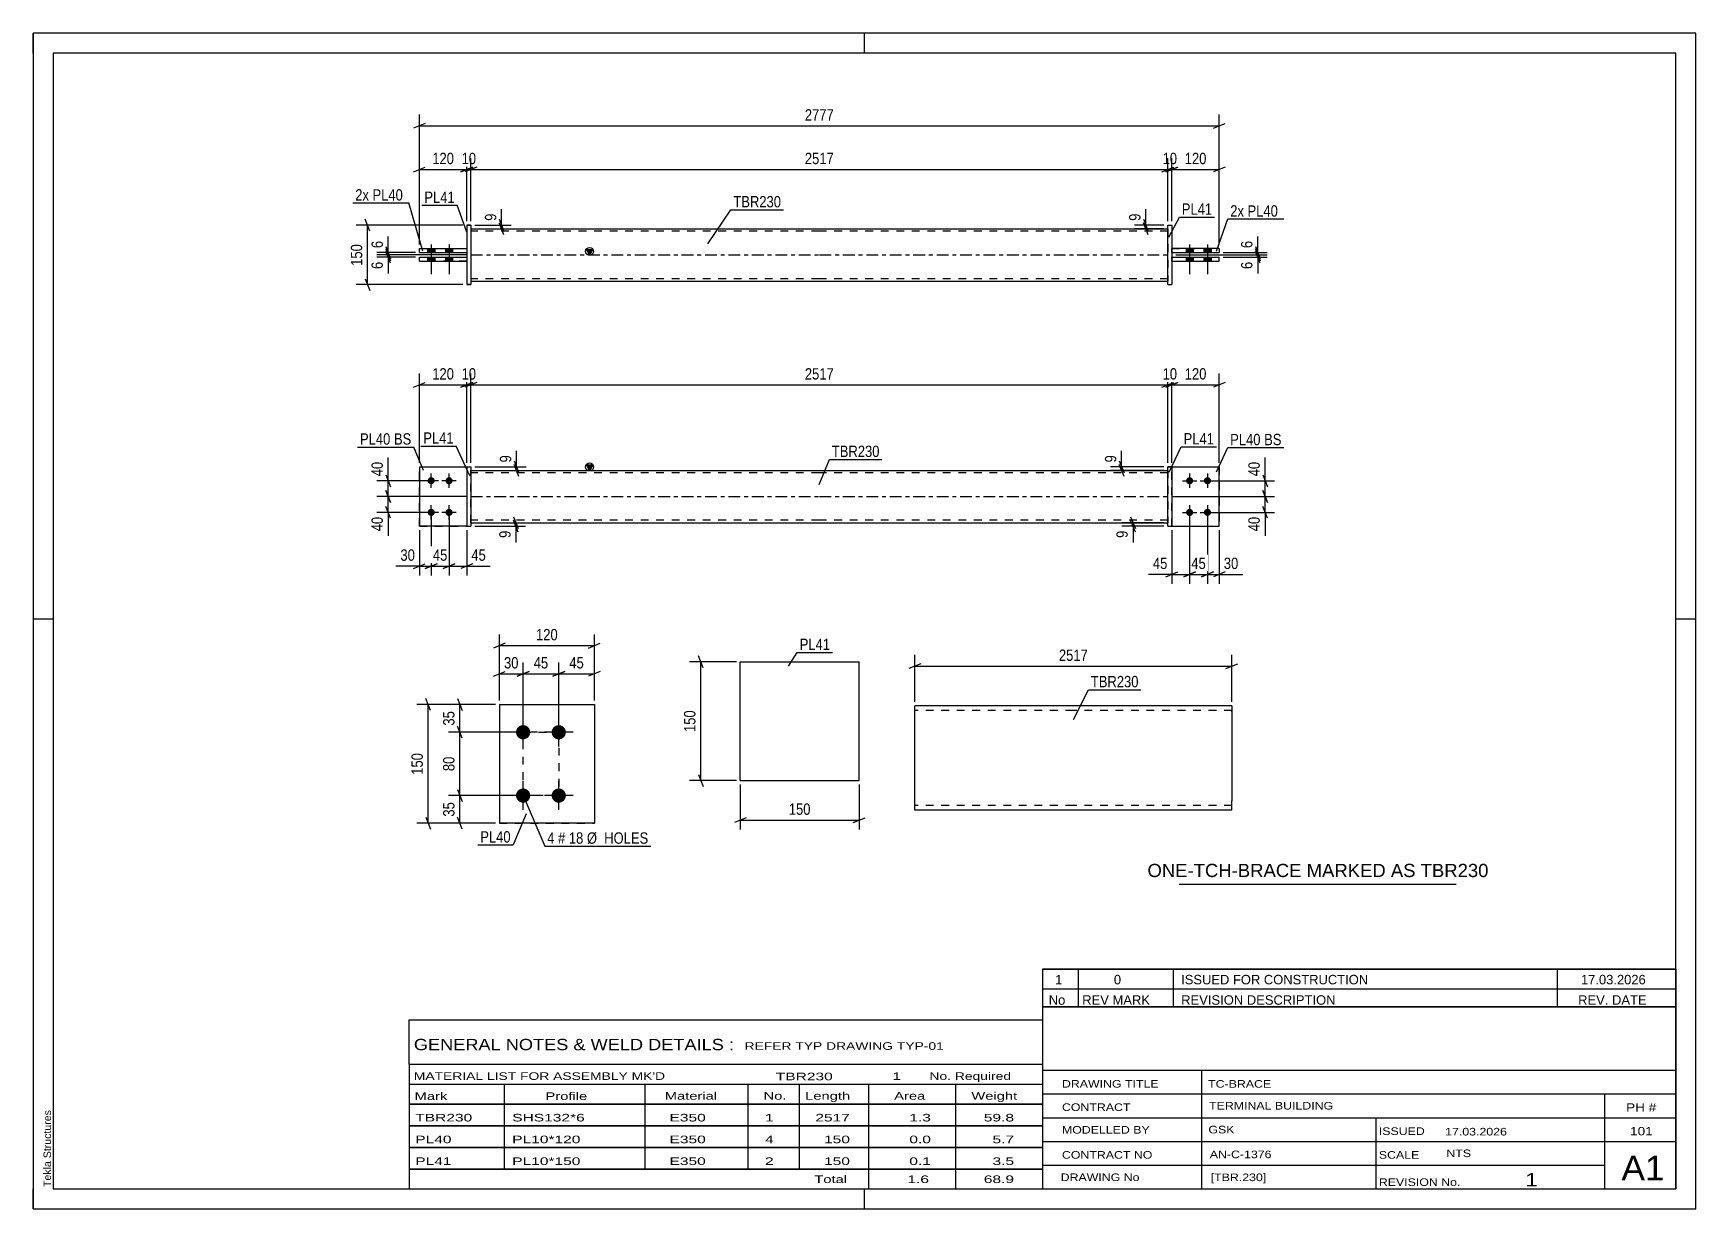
# Model space of a CAD drawing. Header units: millimetres. Extents: x 0 to 420, y 0 to 297.
import ezdxf

# ---------------------------------------------------------------- set-up
doc = ezdxf.new("R2010")
doc.units = ezdxf.units.MM
doc.linetypes.add('DXK_LINE_DOT2', pattern=[3.9198, 1.9599, -1.9599])
doc.linetypes.add('DXK_LINE_DOT3', pattern=[5.9187, 2.979, -0.9799, 0.9799, -0.9799])
doc.styles.add('Arial', font='ARIAL.TTF', dxfattribs={"height": 0.2})
doc.styles.add('Arial Narrow', font='ARIALN.TTF', dxfattribs={"height": 0.2})

# ---------------------------------------------------------------- blocks, each defined once
blk = doc.blocks.new('Unknown-582684632-1127')
at = {"color": 5, "linetype": 'Continuous'}
for p, q in [((420, 297), (0, 297)), ((0, 297), (0, 0)), ((0, 292), (0, 297)), ((210, 292), (210, 297)), ((420, 0), (420, 297)), ((415, 292), (5, 292)), ((5, 292), (5, 5)), ((415, 5), (415, 292)), ((5, 149), (0, 149)), ((420, 149), (415, 149)), ((0, 0), (0, 5)), ((5, 5), (415, 5)), ((210, 0), (210, 5)), ((0, 0), (420, 0))]:
    blk.add_line(p, q, dxfattribs=at)
at = {"color": 174, "linetype": 'Continuous', "style": 'Arial'}
blk.add_text('Tekla Structures', height=1.9102, rotation=90, dxfattribs=at).set_placement((4.5, 5.5))
blk = doc.blocks.new('Part-582684632-1392 - 1364')
at = {"color": 2, "linetype": 'Continuous'}
for p, q in [((97.54, 187.44), (109.54, 187.44)), ((97.54, 187.44), (97.54, 172.44)), ((109.54, 172.44), (97.54, 172.44)), ((97.54, 172.44), (97.54, 172.44))]:
    blk.add_line(p, q, dxfattribs=at)
at = {"color": 7, "linetype": 'DXK_LINE_DOT2'}
for p, q in [((97.54, 187.44), (109.54, 187.44)), ((109.54, 187.44), (109.54, 187.44)), ((109.54, 187.44), (109.54, 172.44)), ((97.54, 172.44), (109.54, 172.44))]:
    blk.add_line(p, q, dxfattribs=at)
blk = doc.blocks.new('Bolt-582684632-1413 - 1364')
at = {"linetype": 'Continuous'}
for points in [[(292.14, 184.84), (292.33, 184.82), (292.51, 184.76), (292.67, 184.67), (292.81, 184.54), (292.92, 184.39), (293, 184.22), (293.04, 184.03), (293.04, 183.85), (293, 183.66), (292.92, 183.49), (292.81, 183.34), (292.67, 183.21), (292.51, 183.12), (292.33, 183.06), (292.14, 183.04), (291.95, 183.06), (291.77, 183.12), (291.61, 183.21), (291.47, 183.34), (291.36, 183.49), (291.28, 183.66), (291.25, 183.85), (291.25, 184.03), (291.28, 184.22), (291.36, 184.39), (291.47, 184.54), (291.61, 184.67), (291.77, 184.76), (291.95, 184.82)], [(296.64, 184.84), (296.83, 184.82), (297.01, 184.76), (297.17, 184.67), (297.31, 184.54), (297.42, 184.39), (297.5, 184.22), (297.54, 184.03), (297.54, 183.85), (297.5, 183.66), (297.42, 183.49), (297.31, 183.34), (297.17, 183.21), (297.01, 183.12), (296.83, 183.06), (296.64, 183.04), (296.45, 183.06), (296.27, 183.12), (296.11, 183.21), (295.97, 183.34), (295.86, 183.49), (295.78, 183.66), (295.75, 183.85), (295.75, 184.03), (295.78, 184.22), (295.86, 184.39), (295.97, 184.54), (296.11, 184.67), (296.27, 184.76), (296.45, 184.82)], [(292.14, 176.84), (292.33, 176.82), (292.51, 176.76), (292.67, 176.67), (292.81, 176.54), (292.92, 176.39), (293, 176.22), (293.04, 176.03), (293.04, 175.85), (293, 175.66), (292.92, 175.49), (292.81, 175.34), (292.67, 175.21), (292.51, 175.12), (292.33, 175.06), (292.14, 175.04), (291.95, 175.06), (291.77, 175.12), (291.61, 175.21), (291.47, 175.34), (291.36, 175.49), (291.28, 175.66), (291.25, 175.85), (291.25, 176.03), (291.28, 176.22), (291.36, 176.39), (291.47, 176.54), (291.61, 176.67), (291.77, 176.76), (291.95, 176.82)], [(296.64, 176.84), (296.83, 176.82), (297.01, 176.76), (297.17, 176.67), (297.31, 176.54), (297.42, 176.39), (297.5, 176.22), (297.54, 176.03), (297.54, 175.85), (297.5, 175.66), (297.42, 175.49), (297.31, 175.34), (297.17, 175.21), (297.01, 175.12), (296.83, 175.06), (296.64, 175.04), (296.45, 175.06), (296.27, 175.12), (296.11, 175.21), (295.97, 175.34), (295.86, 175.49), (295.78, 175.66), (295.75, 175.85), (295.75, 176.03), (295.78, 176.22), (295.86, 176.39), (295.97, 176.54), (296.11, 176.67), (296.27, 176.76), (296.45, 176.82)]]:
    blk.add_hatch(color=1, dxfattribs=at).paths.add_polyline_path(points)
at = {"color": 1, "linetype": 'Continuous'}
for p, q in [((292.14, 185.74), (292.14, 182.14)), ((296.64, 185.74), (296.64, 182.14)), ((290.34, 183.94), (293.94, 183.94)), ((294.84, 183.94), (298.44, 183.94)), ((292.14, 177.74), (292.14, 174.14)), ((296.64, 177.74), (296.64, 174.14)), ((290.34, 175.94), (293.94, 175.94)), ((294.84, 175.94), (298.44, 175.94))]:
    blk.add_line(p, q, dxfattribs=at)
blk = doc.blocks.new('Part-582684632-1397 - 1364')
at = {"color": 7, "linetype": 'DXK_LINE_DOT2'}
for p, q in [((97.54, 187.44), (109.54, 187.44)), ((97.54, 187.44), (109.54, 187.44)), ((97.54, 172.44), (97.54, 187.44)), ((109.54, 187.44), (109.54, 187.44)), ((109.54, 187.44), (109.54, 172.44)), ((97.54, 172.44), (109.54, 172.44)), ((109.54, 172.44), (97.54, 172.44)), ((97.54, 172.44), (97.54, 172.44))]:
    blk.add_line(p, q, dxfattribs=at)
blk = doc.blocks.new('Part-582684632-1412 - 1364')
at = {"color": 2, "linetype": 'Continuous'}
for p, q in [((109.54, 187.44), (110.54, 187.44)), ((109.54, 187.44), (109.54, 172.44)), ((110.54, 187.44), (110.54, 187.44)), ((110.54, 187.44), (110.54, 172.44)), ((109.54, 172.44), (110.54, 172.44))]:
    blk.add_line(p, q, dxfattribs=at)
at = {"color": 7, "linetype": 'DXK_LINE_DOT2'}
for p, q in [((109.54, 187.44), (110.54, 187.44)), ((109.54, 172.44), (110.54, 172.44))]:
    blk.add_line(p, q, dxfattribs=at)
blk = doc.blocks.new('Bolt-582684632-1414 - 1364')
at = {"linetype": 'Continuous'}
for points in [[(100.54, 184.84), (100.73, 184.82), (100.91, 184.76), (101.07, 184.67), (101.21, 184.54), (101.32, 184.39), (101.4, 184.22), (101.44, 184.03), (101.44, 183.85), (101.4, 183.66), (101.32, 183.49), (101.21, 183.34), (101.07, 183.21), (100.91, 183.12), (100.73, 183.06), (100.54, 183.04), (100.35, 183.06), (100.17, 183.12), (100.01, 183.21), (99.87, 183.34), (99.76, 183.49), (99.68, 183.66), (99.65, 183.85), (99.65, 184.03), (99.68, 184.22), (99.76, 184.39), (99.87, 184.54), (100.01, 184.67), (100.17, 184.76), (100.35, 184.82)], [(105.04, 184.84), (105.23, 184.82), (105.41, 184.76), (105.57, 184.67), (105.71, 184.54), (105.82, 184.39), (105.9, 184.22), (105.94, 184.03), (105.94, 183.85), (105.9, 183.66), (105.82, 183.49), (105.71, 183.34), (105.57, 183.21), (105.41, 183.12), (105.23, 183.06), (105.04, 183.04), (104.85, 183.06), (104.67, 183.12), (104.51, 183.21), (104.37, 183.34), (104.26, 183.49), (104.18, 183.66), (104.15, 183.85), (104.15, 184.03), (104.18, 184.22), (104.26, 184.39), (104.37, 184.54), (104.51, 184.67), (104.67, 184.76), (104.85, 184.82)], [(100.54, 176.84), (100.73, 176.82), (100.91, 176.76), (101.07, 176.67), (101.21, 176.54), (101.32, 176.39), (101.4, 176.22), (101.44, 176.03), (101.44, 175.85), (101.4, 175.66), (101.32, 175.49), (101.21, 175.34), (101.07, 175.21), (100.91, 175.12), (100.73, 175.06), (100.54, 175.04), (100.35, 175.06), (100.17, 175.12), (100.01, 175.21), (99.87, 175.34), (99.76, 175.49), (99.68, 175.66), (99.65, 175.85), (99.65, 176.03), (99.68, 176.22), (99.76, 176.39), (99.87, 176.54), (100.01, 176.67), (100.17, 176.76), (100.35, 176.82)], [(105.04, 176.84), (105.23, 176.82), (105.41, 176.76), (105.57, 176.67), (105.71, 176.54), (105.82, 176.39), (105.9, 176.22), (105.94, 176.03), (105.94, 175.85), (105.9, 175.66), (105.82, 175.49), (105.71, 175.34), (105.57, 175.21), (105.41, 175.12), (105.23, 175.06), (105.04, 175.04), (104.85, 175.06), (104.67, 175.12), (104.51, 175.21), (104.37, 175.34), (104.26, 175.49), (104.18, 175.66), (104.15, 175.85), (104.15, 176.03), (104.18, 176.22), (104.26, 176.39), (104.37, 176.54), (104.51, 176.67), (104.67, 176.76), (104.85, 176.82)]]:
    blk.add_hatch(color=1, dxfattribs=at).paths.add_polyline_path(points)
at = {"color": 1, "linetype": 'Continuous'}
for p, q in [((100.54, 182.14), (100.54, 185.74)), ((105.04, 182.14), (105.04, 185.74)), ((102.34, 183.94), (98.74, 183.94)), ((106.84, 183.94), (103.24, 183.94)), ((100.54, 174.14), (100.54, 177.74)), ((105.04, 174.14), (105.04, 177.74)), ((102.34, 175.94), (98.74, 175.94)), ((106.84, 175.94), (103.24, 175.94))]:
    blk.add_line(p, q, dxfattribs=at)
blk = doc.blocks.new('Part-582684632-1424 - 1364')
at = {"color": 2, "linetype": 'Continuous'}
for p, q in [((287.64, 187.44), (286.64, 187.44)), ((286.64, 172.44), (286.64, 187.44)), ((287.64, 187.44), (287.64, 172.44)), ((286.64, 172.44), (286.64, 172.44)), ((286.64, 172.44), (287.64, 172.44))]:
    blk.add_line(p, q, dxfattribs=at)
at = {"color": 7, "linetype": 'DXK_LINE_DOT2'}
for p, q in [((286.64, 187.44), (286.64, 187.44)), ((286.64, 187.44), (287.64, 187.44)), ((287.64, 187.44), (287.64, 187.44)), ((286.64, 172.44), (287.64, 172.44))]:
    blk.add_line(p, q, dxfattribs=at)
blk = doc.blocks.new('Part-582684632-1439 - 1364')
at = {"linetype": 'Continuous'}
blk.add_hatch(color=2, dxfattribs=at).paths.add_polyline_path([(140.54, 186.54), (139.74, 187.94), (141.34, 187.94)])
at = {"color": 2, "linetype": 'Continuous'}
for p, q in [((110.54, 186.54), (198.54, 186.54)), ((140.54, 186.54), (139.74, 187.94)), ((139.74, 187.94), (141.34, 187.94)), ((141.34, 187.94), (140.54, 186.54)), ((198.64, 186.54), (286.64, 186.54)), ((110.54, 173.34), (198.54, 173.34)), ((198.64, 173.34), (286.64, 173.34))]:
    blk.add_line(p, q, dxfattribs=at)
at = {"color": 7, "linetype": 'DXK_LINE_DOT2'}
for p, q in [((110.54, 173.34), (110.54, 186.54)), ((198.54, 185.94), (110.54, 185.94)), ((286.64, 185.94), (198.64, 185.94)), ((286.64, 186.54), (286.64, 173.34)), ((198.54, 173.94), (110.54, 173.94)), ((286.64, 173.94), (198.64, 173.94))]:
    blk.add_line(p, q, dxfattribs=at)
at = {"color": 7, "linetype": 'DXK_LINE_DOT3'}
for p, q in [((110.54, 179.94), (198.54, 179.94)), ((198.64, 179.94), (286.64, 179.94))]:
    blk.add_line(p, q, dxfattribs=at)
at = {"color": 2, "linetype": 'Continuous'}
blk.add_circle((140.54, 187.44), 1, dxfattribs=at)
blk = doc.blocks.new('Part-582684632-1444 - 1364')
at = {"color": 2, "linetype": 'Continuous'}
for p, q in [((287.64, 187.44), (299.64, 187.44)), ((299.64, 187.44), (299.64, 187.44)), ((299.64, 172.44), (299.64, 187.44)), ((287.64, 172.44), (299.64, 172.44))]:
    blk.add_line(p, q, dxfattribs=at)
at = {"color": 7, "linetype": 'DXK_LINE_DOT2'}
for p, q in [((287.64, 187.44), (299.64, 187.44)), ((287.64, 172.44), (287.64, 187.44)), ((299.64, 187.44), (299.64, 187.44)), ((287.64, 172.44), (287.64, 172.44)), ((287.64, 172.44), (299.64, 172.44))]:
    blk.add_line(p, q, dxfattribs=at)
blk = doc.blocks.new('Part-582684632-1449 - 1364')
at = {"color": 7, "linetype": 'DXK_LINE_DOT2'}
for p, q in [((287.64, 187.44), (299.64, 187.44)), ((287.64, 172.44), (287.64, 187.44)), ((287.64, 187.44), (299.64, 187.44)), ((299.64, 187.44), (299.64, 187.44)), ((299.64, 187.44), (299.64, 172.44)), ((287.64, 172.44), (287.64, 172.44)), ((287.64, 172.44), (299.64, 172.44)), ((287.64, 172.44), (299.64, 172.44))]:
    blk.add_line(p, q, dxfattribs=at)
blk = doc.blocks.new('Part-582684632-1771 - 1745')
at = {"color": 2, "linetype": 'Continuous'}
for p, q in [((97.54, 240.39), (109.54, 240.39)), ((97.54, 239.39), (97.54, 240.39)), ((109.54, 240.39), (109.54, 239.39)), ((97.54, 239.39), (109.54, 239.39)), ((97.54, 239.39), (97.54, 239.39))]:
    blk.add_line(p, q, dxfattribs=at)
at = {"color": 7, "linetype": 'DXK_LINE_DOT2'}
for p, q in [((97.54, 240.39), (109.54, 240.39)), ((109.54, 239.39), (97.54, 239.39))]:
    blk.add_line(p, q, dxfattribs=at)
blk = doc.blocks.new('Part-582684632-1751 - 1745')
at = {"linetype": 'Continuous'}
blk.add_hatch(color=2, dxfattribs=at).paths.add_polyline_path([(140.54, 240.99), (139.74, 242.39), (141.34, 242.39)])
at = {"color": 2, "linetype": 'Continuous'}
for p, q in [((110.54, 247.59), (198.54, 247.59)), ((198.64, 247.59), (286.64, 247.59)), ((140.54, 240.99), (139.74, 242.39)), ((139.74, 242.39), (141.34, 242.39)), ((141.34, 242.39), (140.54, 240.99)), ((110.54, 234.39), (198.54, 234.39)), ((198.64, 234.39), (286.64, 234.39))]:
    blk.add_line(p, q, dxfattribs=at)
at = {"color": 7, "linetype": 'DXK_LINE_DOT2'}
for p, q in [((110.54, 247.59), (110.54, 234.39)), ((198.54, 246.99), (110.54, 246.99)), ((286.64, 246.99), (198.64, 246.99)), ((286.64, 247.59), (286.64, 234.39)), ((198.54, 234.99), (110.54, 234.99)), ((286.64, 234.99), (198.64, 234.99))]:
    blk.add_line(p, q, dxfattribs=at)
at = {"color": 7, "linetype": 'DXK_LINE_DOT3'}
for p, q in [((110.54, 240.99), (198.54, 240.99)), ((198.64, 240.99), (286.64, 240.99))]:
    blk.add_line(p, q, dxfattribs=at)
at = {"color": 2, "linetype": 'Continuous'}
blk.add_circle((140.54, 241.89), 1, dxfattribs=at)
blk = doc.blocks.new('Part-582684632-1756 - 1745')
at = {"color": 2, "linetype": 'Continuous'}
for p, q in [((287.64, 240.39), (299.64, 240.39)), ((287.64, 239.39), (287.64, 240.39)), ((299.64, 239.39), (299.64, 240.39)), ((287.64, 239.39), (287.64, 239.39)), ((287.64, 239.39), (299.64, 239.39))]:
    blk.add_line(p, q, dxfattribs=at)
at = {"color": 7, "linetype": 'DXK_LINE_DOT2'}
for p, q in [((287.64, 240.39), (299.64, 240.39)), ((287.64, 239.39), (299.64, 239.39))]:
    blk.add_line(p, q, dxfattribs=at)
blk = doc.blocks.new('Part-582684632-1761 - 1745')
at = {"color": 2, "linetype": 'Continuous'}
for p, q in [((299.64, 242.59), (287.64, 242.59)), ((287.64, 241.59), (287.64, 242.59)), ((287.64, 241.59), (287.64, 241.59)), ((287.64, 241.59), (299.64, 241.59)), ((299.64, 242.59), (299.64, 241.59))]:
    blk.add_line(p, q, dxfattribs=at)
at = {"color": 7, "linetype": 'DXK_LINE_DOT2'}
for p, q in [((287.64, 242.59), (287.64, 242.59)), ((287.64, 242.59), (299.64, 242.59)), ((287.64, 241.59), (299.64, 241.59)), ((299.64, 242.59), (299.64, 242.59))]:
    blk.add_line(p, q, dxfattribs=at)
blk = doc.blocks.new('Part-582684632-1766 - 1745')
at = {"color": 2, "linetype": 'Continuous'}
for p, q in [((286.64, 248.49), (286.64, 248.49)), ((286.64, 233.49), (286.64, 248.49)), ((286.64, 248.49), (287.64, 248.49)), ((287.64, 248.49), (287.64, 248.49)), ((287.64, 248.49), (287.64, 233.49)), ((286.64, 233.49), (287.64, 233.49)), ((286.64, 233.49), (286.64, 233.49)), ((287.64, 233.49), (287.64, 233.49))]:
    blk.add_line(p, q, dxfattribs=at)
at = {"color": 7, "linetype": 'DXK_LINE_DOT2'}
for p, q in [((286.64, 248.49), (286.64, 248.49)), ((286.64, 248.49), (287.64, 248.49)), ((286.64, 233.49), (287.64, 233.49))]:
    blk.add_line(p, q, dxfattribs=at)
blk = doc.blocks.new('Part-582684632-1776 - 1745')
at = {"color": 2, "linetype": 'Continuous'}
for p, q in [((97.54, 242.59), (109.54, 242.59)), ((97.54, 241.59), (97.54, 242.59)), ((97.54, 241.59), (109.54, 241.59)), ((97.54, 241.59), (97.54, 241.59)), ((109.54, 242.59), (109.54, 241.59))]:
    blk.add_line(p, q, dxfattribs=at)
at = {"color": 7, "linetype": 'DXK_LINE_DOT2'}
for p, q in [((97.54, 242.59), (109.54, 242.59)), ((97.54, 242.59), (97.54, 242.59)), ((97.54, 241.59), (109.54, 241.59)), ((109.54, 242.59), (109.54, 242.59))]:
    blk.add_line(p, q, dxfattribs=at)
blk = doc.blocks.new('Part-582684632-1781 - 1745')
at = {"color": 2, "linetype": 'Continuous'}
for p, q in [((109.54, 248.49), (110.54, 248.49)), ((109.54, 248.49), (109.54, 233.49)), ((110.54, 248.49), (110.54, 248.49)), ((110.54, 248.49), (110.54, 233.49)), ((110.54, 233.49), (109.54, 233.49)), ((109.54, 233.49), (109.54, 233.49))]:
    blk.add_line(p, q, dxfattribs=at)
at = {"color": 7, "linetype": 'DXK_LINE_DOT2'}
for p, q in [((110.54, 248.49), (109.54, 248.49)), ((110.54, 248.49), (110.54, 248.49)), ((109.54, 233.49), (110.54, 233.49))]:
    blk.add_line(p, q, dxfattribs=at)
blk = doc.blocks.new('Bolt-582684632-1782 - 1745')
at = {"linetype": 'Continuous'}
for points in [[(293.04, 242.59), (291.24, 242.59), (291.24, 241.59), (293.04, 241.59)], [(293.04, 242.59), (291.24, 242.59), (291.24, 241.59), (293.04, 241.59)], [(293.04, 240.39), (291.24, 240.39), (291.24, 239.39), (293.04, 239.39)], [(293.04, 240.39), (291.24, 240.39), (291.24, 239.39), (293.04, 239.39)], [(297.54, 242.59), (295.74, 242.59), (295.74, 241.59), (297.54, 241.59)], [(297.54, 242.59), (295.74, 242.59), (295.74, 241.59), (297.54, 241.59)], [(297.54, 240.39), (295.74, 240.39), (295.74, 239.39), (297.54, 239.39)], [(297.54, 240.39), (295.74, 240.39), (295.74, 239.39), (297.54, 239.39)]]:
    blk.add_hatch(color=1, dxfattribs=at).paths.add_polyline_path(points)
at = {"color": 1, "linetype": 'Continuous'}
for p, q in [((291.24, 242.59), (291.24, 241.59)), ((291.24, 242.59), (291.24, 241.59)), ((291.24, 240.39), (291.24, 239.39)), ((291.24, 240.39), (291.24, 239.39)), ((292.14, 243.59), (292.14, 236.09)), ((292.14, 243.59), (292.14, 236.09)), ((293.04, 242.59), (293.04, 241.59)), ((293.04, 242.59), (293.04, 241.59)), ((293.04, 240.39), (293.04, 239.39)), ((293.04, 240.39), (293.04, 239.39)), ((295.74, 242.59), (295.74, 241.59)), ((295.74, 242.59), (295.74, 241.59)), ((295.74, 240.39), (295.74, 239.39)), ((295.74, 240.39), (295.74, 239.39)), ((296.64, 243.59), (296.64, 236.09)), ((296.64, 243.59), (296.64, 236.09)), ((297.54, 242.59), (297.54, 241.59)), ((297.54, 242.59), (297.54, 241.59)), ((297.54, 240.39), (297.54, 239.39)), ((297.54, 240.39), (297.54, 239.39))]:
    blk.add_line(p, q, dxfattribs=at)
blk = doc.blocks.new('Bolt-582684632-1783 - 1745')
at = {"linetype": 'Continuous'}
for points in [[(99.64, 241.59), (101.44, 241.59), (101.44, 242.59), (99.64, 242.59)], [(99.64, 241.59), (101.44, 241.59), (101.44, 242.59), (99.64, 242.59)], [(99.64, 239.39), (101.44, 239.39), (101.44, 240.39), (99.64, 240.39)], [(99.64, 239.39), (101.44, 239.39), (101.44, 240.39), (99.64, 240.39)], [(104.14, 241.59), (105.94, 241.59), (105.94, 242.59), (104.14, 242.59)], [(104.14, 241.59), (105.94, 241.59), (105.94, 242.59), (104.14, 242.59)], [(104.14, 239.39), (105.94, 239.39), (105.94, 240.39), (104.14, 240.39)], [(104.14, 239.39), (105.94, 239.39), (105.94, 240.39), (104.14, 240.39)]]:
    blk.add_hatch(color=1, dxfattribs=at).paths.add_polyline_path(points)
at = {"color": 1, "linetype": 'Continuous'}
for p, q in [((99.64, 242.59), (99.64, 241.59)), ((99.64, 242.59), (99.64, 241.59)), ((99.64, 240.39), (99.64, 239.39)), ((99.64, 240.39), (99.64, 239.39)), ((100.54, 243.59), (100.54, 236.09)), ((100.54, 243.59), (100.54, 236.09)), ((101.44, 242.59), (101.44, 241.59)), ((101.44, 242.59), (101.44, 241.59)), ((101.44, 240.39), (101.44, 239.39)), ((101.44, 240.39), (101.44, 239.39)), ((104.14, 242.59), (104.14, 241.59)), ((104.14, 242.59), (104.14, 241.59)), ((104.14, 240.39), (104.14, 239.39)), ((104.14, 240.39), (104.14, 239.39)), ((105.04, 243.59), (105.04, 236.09)), ((105.04, 243.59), (105.04, 236.09)), ((105.94, 242.59), (105.94, 241.59)), ((105.94, 242.59), (105.94, 241.59)), ((105.94, 240.39), (105.94, 239.39)), ((105.94, 240.39), (105.94, 239.39))]:
    blk.add_line(p, q, dxfattribs=at)
blk = doc.blocks.new('Bolt-582684632-2085 - 2022')
at = {"linetype": 'Continuous'}
for points in [[(123.76, 122.2), (124.13, 122.16), (124.49, 122.04), (124.82, 121.85), (125.1, 121.6), (125.32, 121.3), (125.47, 120.95), (125.55, 120.58), (125.55, 120.21), (125.47, 119.84), (125.32, 119.5), (125.1, 119.19), (124.82, 118.94), (124.49, 118.75), (124.13, 118.63), (123.76, 118.6), (123.38, 118.63), (123.03, 118.75), (122.7, 118.94), (122.42, 119.19), (122.2, 119.5), (122.05, 119.84), (121.97, 120.21), (121.97, 120.58), (122.05, 120.95), (122.2, 121.3), (122.42, 121.6), (122.7, 121.85), (123.03, 122.04), (123.38, 122.16)], [(132.76, 122.2), (133.13, 122.16), (133.49, 122.04), (133.82, 121.85), (134.1, 121.6), (134.32, 121.3), (134.47, 120.95), (134.55, 120.58), (134.55, 120.21), (134.47, 119.84), (134.32, 119.5), (134.1, 119.19), (133.82, 118.94), (133.49, 118.75), (133.13, 118.63), (132.76, 118.6), (132.38, 118.63), (132.03, 118.75), (131.7, 118.94), (131.42, 119.19), (131.2, 119.5), (131.05, 119.84), (130.97, 120.21), (130.97, 120.58), (131.05, 120.95), (131.2, 121.3), (131.42, 121.6), (131.7, 121.85), (132.03, 122.04), (132.38, 122.16)], [(123.76, 106.2), (124.13, 106.16), (124.49, 106.04), (124.82, 105.85), (125.1, 105.6), (125.32, 105.3), (125.47, 104.95), (125.55, 104.58), (125.55, 104.21), (125.47, 103.84), (125.32, 103.5), (125.1, 103.19), (124.82, 102.94), (124.49, 102.75), (124.13, 102.63), (123.76, 102.6), (123.38, 102.63), (123.03, 102.75), (122.7, 102.94), (122.42, 103.19), (122.2, 103.5), (122.05, 103.84), (121.97, 104.21), (121.97, 104.58), (122.05, 104.95), (122.2, 105.3), (122.42, 105.6), (122.7, 105.85), (123.03, 106.04), (123.38, 106.16)], [(132.76, 106.2), (133.13, 106.16), (133.49, 106.04), (133.82, 105.85), (134.1, 105.6), (134.32, 105.3), (134.47, 104.95), (134.55, 104.58), (134.55, 104.21), (134.47, 103.84), (134.32, 103.5), (134.1, 103.19), (133.82, 102.94), (133.49, 102.75), (133.13, 102.63), (132.76, 102.6), (132.38, 102.63), (132.03, 102.75), (131.7, 102.94), (131.42, 103.19), (131.2, 103.5), (131.05, 103.84), (130.97, 104.21), (130.97, 104.58), (131.05, 104.95), (131.2, 105.3), (131.42, 105.6), (131.7, 105.85), (132.03, 106.04), (132.38, 106.16)]]:
    blk.add_hatch(color=1, dxfattribs=at).paths.add_polyline_path(points)
at = {"color": 1, "linetype": 'Continuous'}
for p, q in [((123.76, 116.8), (123.76, 124)), ((132.76, 116.8), (132.76, 124)), ((127.36, 120.4), (120.16, 120.4)), ((136.36, 120.4), (129.16, 120.4)), ((123.76, 100.8), (123.76, 108)), ((132.76, 100.8), (132.76, 108)), ((127.36, 104.4), (120.16, 104.4)), ((136.36, 104.4), (129.16, 104.4))]:
    blk.add_line(p, q, dxfattribs=at)
blk = doc.blocks.new('Part-582684632-2090 - 2022')
at = {"color": 2, "linetype": 'Continuous'}
for p, q in [((117.76, 127.4), (141.76, 127.4)), ((117.76, 127.4), (117.76, 97.4)), ((141.76, 127.4), (141.76, 127.4)), ((141.76, 127.4), (141.76, 97.4)), ((141.76, 97.4), (117.76, 97.4)), ((117.76, 97.4), (117.76, 97.4))]:
    blk.add_line(p, q, dxfattribs=at)
at = {"color": 7, "linetype": 'DXK_LINE_DOT2'}
for p, q in [((117.76, 127.4), (141.76, 127.4)), ((141.76, 127.4), (141.76, 127.4)), ((117.76, 97.4), (141.76, 97.4))]:
    blk.add_line(p, q, dxfattribs=at)
blk = doc.blocks.new('Part-582684632-2237 - 2231')
at = {"color": 2, "linetype": 'Continuous'}
for p, q in [((178.63, 108.19), (178.63, 138.19)), ((178.63, 138.19), (208.63, 138.19)), ((208.63, 108.19), (208.63, 138.19)), ((178.63, 108.19), (208.63, 108.19))]:
    blk.add_line(p, q, dxfattribs=at)
blk = doc.blocks.new('Part-582684632-2260 - 2254')
at = {"color": 2, "linetype": 'Continuous'}
for p, q in [((262.72, 127.08), (222.72, 127.08)), ((222.72, 100.86), (222.72, 127.08)), ((302.82, 127.08), (262.82, 127.08)), ((302.82, 127.08), (302.82, 103.08)), ((222.72, 100.68), (222.72, 100.86)), ((302.82, 100.68), (302.82, 103.08)), ((262.72, 100.68), (222.72, 100.68)), ((302.82, 100.68), (262.82, 100.68))]:
    blk.add_line(p, q, dxfattribs=at)
at = {"color": 7, "linetype": 'DXK_LINE_DOT2'}
for p, q in [((262.72, 125.88), (222.72, 125.88)), ((302.82, 125.88), (262.82, 125.88)), ((302.82, 125.88), (302.82, 125.79)), ((302.82, 125.79), (302.82, 125.88)), ((302.82, 125.6), (302.82, 125.79)), ((302.82, 125.79), (302.82, 125.6)), ((222.72, 101.88), (222.72, 101.97)), ((262.72, 101.88), (222.72, 101.88)), ((302.82, 101.88), (262.82, 101.88)), ((302.82, 101.97), (302.82, 102.62)), ((302.82, 101.88), (302.82, 101.97))]:
    blk.add_line(p, q, dxfattribs=at)
blk = doc.blocks.new('Rectangle-582684632-2216 - 2022')
at = {"color": 1, "linetype": 'DXK_LINE_DOT2'}
blk.add_lwpolyline([(123.76, 120.4), (132.76, 120.4), (132.76, 104.4), (123.76, 104.4), (123.76, 120.4)], close=True, dxfattribs=at)
blk = doc.blocks.new('StraightDimension-582684632-1681 - 1364')
at = {"color": 7, "linetype": 'Continuous'}
for p, q in [((310.6, 181.44), (311.8, 178.44)), ((287.64, 179.94), (313.6, 179.94)), ((311.8, 174.44), (310.6, 177.44)), ((311.2, 175.94), (311.2, 179.94)), ((297.64, 175.94), (313.6, 175.94))]:
    blk.add_line(p, q, dxfattribs=at)
at = {"color": 0}
blk.add_wipeout([(310.45, 175.41), (306.25, 175.41), (306.25, 170.56), (310.45, 170.56)], dxfattribs=at)
at = {"color": 7, "linetype": 'Continuous'}
blk.add_line((311.2, 175.94), (311.2, 170.03), dxfattribs=at)
blk.add_line((311.2, 175.94), (311.2, 170.03), dxfattribs=at)
at = {"color": 3, "style": 'Arial Narrow'}
blk.add_text('40', height=2.863, rotation=90.0002, dxfattribs=at).set_placement((309.85, 171.16))
blk = doc.blocks.new('StraightDimension-582684632-1601 - 1364')
at = {"color": 7, "linetype": 'Continuous'}
for p, q in [((89.06, 185.44), (90.26, 182.44)), ((99.54, 183.94), (86.81, 183.94)), ((90.26, 178.44), (89.06, 181.44)), ((89.66, 179.94), (89.66, 183.94)), ((109.54, 179.94), (86.81, 179.94))]:
    blk.add_line(p, q, dxfattribs=at)
at = {"color": 0}
blk.add_wipeout([(88.91, 189.32), (84.71, 189.32), (84.71, 184.46), (88.91, 184.46)], dxfattribs=at)
at = {"color": 7, "linetype": 'Continuous'}
blk.add_line((89.66, 183.94), (89.66, 189.85), dxfattribs=at)
blk.add_line((89.66, 183.94), (89.66, 189.85), dxfattribs=at)
at = {"color": 3, "style": 'Arial Narrow'}
blk.add_text('40', height=2.863, rotation=90.0002, dxfattribs=at).set_placement((88.31, 185.06))
blk = doc.blocks.new('StraightDimension-582684632-1572 - 1364')
at = {"color": 7, "linetype": 'Continuous'}
for p, q in [((100.54, 174.94), (100.54, 159.98)), ((97.54, 171.44), (97.54, 159.98)), ((96.04, 161.78), (99.04, 162.98)), ((97.54, 162.38), (100.54, 162.38)), ((102.04, 162.98), (99.04, 161.78))]:
    blk.add_line(p, q, dxfattribs=at)
at = {"color": 0}
blk.add_wipeout([(97.02, 163.13), (97.02, 167.33), (92.16, 167.33), (92.16, 163.13)], dxfattribs=at)
at = {"color": 7, "linetype": 'Continuous'}
blk.add_line((97.54, 162.38), (91.63, 162.38), dxfattribs=at)
blk.add_line((97.54, 162.38), (91.63, 162.38), dxfattribs=at)
at = {"color": 3, "style": 'Arial Narrow'}
blk.add_text('30', height=2.863, dxfattribs=at).set_placement((92.76, 163.73))
blk = doc.blocks.new('StraightDimension-582684632-1565 - 1364')
at = {"color": 7, "linetype": 'Continuous'}
for p, q in [((100.54, 174.94), (100.54, 159.98)), ((105.04, 174.94), (105.04, 159.98)), ((99.04, 161.78), (102.04, 162.98)), ((100.54, 162.38), (105.04, 162.38)), ((106.54, 162.98), (103.54, 161.78))]:
    blk.add_line(p, q, dxfattribs=at)
at = {"color": 0}
blk.add_wipeout([(105.22, 163.13), (105.22, 167.33), (100.36, 167.33), (100.36, 163.13)], dxfattribs=at)
at = {"color": 3, "style": 'Arial Narrow'}
blk.add_text('45', height=2.863, dxfattribs=at).set_placement((100.96, 163.73))
blk = doc.blocks.new('StraightDimension-582684632-1458 - 1364')
at = {"color": 7, "linetype": 'Continuous'}
for p, q in [((97.54, 188.44), (97.54, 211.01)), ((109.54, 188.44), (109.54, 211.01)), ((96.04, 207.56), (99.04, 208.76)), ((97.54, 208.16), (109.54, 208.16)), ((111.04, 208.76), (108.04, 207.56))]:
    blk.add_line(p, q, dxfattribs=at)
at = {"color": 0}
blk.add_wipeout([(106.88, 208.91), (106.88, 213.11), (100.2, 213.11), (100.2, 208.91)], dxfattribs=at)
at = {"color": 3, "style": 'Arial Narrow'}
blk.add_text('120', height=2.863, dxfattribs=at).set_placement((100.8, 209.51))
blk = doc.blocks.new('StraightDimension-582684632-1529 - 1364')
at = {"color": 7, "linetype": 'Continuous'}
for p, q in [((287.64, 188.44), (287.64, 211.01)), ((299.64, 188.44), (299.64, 211.01)), ((286.14, 207.56), (289.14, 208.76)), ((287.64, 208.16), (299.64, 208.16)), ((301.14, 208.76), (298.14, 207.56))]:
    blk.add_line(p, q, dxfattribs=at)
at = {"color": 0}
blk.add_wipeout([(296.98, 208.91), (296.98, 213.11), (290.3, 213.11), (290.3, 208.91)], dxfattribs=at)
at = {"color": 3, "style": 'Arial Narrow'}
blk.add_text('120', height=2.863, dxfattribs=at).set_placement((290.9, 209.51))
blk = doc.blocks.new('StraightDimension-582684632-1485 - 1364')
at = {"color": 7, "linetype": 'Continuous'}
for p, q in [((109.54, 188.44), (109.54, 211.01)), ((110.54, 188.44), (110.54, 211.01)), ((108.04, 207.56), (111.04, 208.76)), ((112.04, 208.76), (109.04, 207.56)), ((109.54, 208.16), (110.54, 208.16))]:
    blk.add_line(p, q, dxfattribs=at)
at = {"color": 0}
blk.add_wipeout([(112.47, 208.91), (112.47, 213.11), (107.61, 213.11), (107.61, 208.91)], dxfattribs=at)
at = {"color": 3, "style": 'Arial Narrow'}
blk.add_text('10', height=2.863, dxfattribs=at).set_placement((108.21, 209.51))
blk = doc.blocks.new('StraightDimension-582684632-1502 - 1364')
at = {"color": 7, "linetype": 'Continuous'}
for p, q in [((110.54, 188.44), (110.54, 211.01)), ((286.64, 188.44), (286.64, 211.01)), ((112.04, 208.76), (109.04, 207.56)), ((110.54, 208.16), (286.64, 208.16)), ((285.14, 207.56), (288.14, 208.76))]:
    blk.add_line(p, q, dxfattribs=at)
at = {"color": 0}
blk.add_wipeout([(202.85, 208.91), (202.85, 213.11), (194.33, 213.11), (194.33, 208.91)], dxfattribs=at)
at = {"color": 3, "style": 'Arial Narrow'}
blk.add_text('2517', height=2.863, dxfattribs=at).set_placement((194.93, 209.51))
blk = doc.blocks.new('StraightDimension-582684632-1511 - 1364')
at = {"color": 7, "linetype": 'Continuous'}
for p, q in [((286.64, 188.44), (286.64, 211.01)), ((287.64, 188.44), (287.64, 211.01)), ((285.14, 207.56), (288.14, 208.76)), ((289.14, 208.76), (286.14, 207.56)), ((286.64, 208.16), (287.64, 208.16))]:
    blk.add_line(p, q, dxfattribs=at)
at = {"color": 0}
blk.add_wipeout([(289.57, 208.91), (289.57, 213.11), (284.71, 213.11), (284.71, 208.91)], dxfattribs=at)
at = {"color": 3, "style": 'Arial Narrow'}
blk.add_text('10', height=2.863, dxfattribs=at).set_placement((285.31, 209.51))
blk = doc.blocks.new('StraightDimension-582684632-1552 - 1364')
at = {"color": 7, "linetype": 'Continuous'}
for p, q in [((105.04, 174.94), (105.04, 159.98)), ((109.54, 171.44), (109.54, 159.98)), ((103.54, 161.78), (106.54, 162.98)), ((105.04, 162.38), (109.54, 162.38)), ((111.04, 162.98), (108.04, 161.78))]:
    blk.add_line(p, q, dxfattribs=at)
at = {"color": 0}
blk.add_wipeout([(114.92, 163.13), (114.92, 167.33), (110.07, 167.33), (110.07, 163.13)], dxfattribs=at)
at = {"color": 7, "linetype": 'Continuous'}
blk.add_line((109.54, 162.38), (115.45, 162.38), dxfattribs=at)
blk.add_line((109.54, 162.38), (115.45, 162.38), dxfattribs=at)
at = {"color": 3, "style": 'Arial Narrow'}
blk.add_text('45', height=2.863, dxfattribs=at).set_placement((110.67, 163.73))
blk = doc.blocks.new('StraightDimension-582684632-1583 - 1364')
at = {"color": 7, "linetype": 'Continuous'}
for p, q in [((111.54, 173.34), (124.34, 173.34)), ((111.54, 172.44), (124.34, 172.44)), ((121.34, 174.84), (122.54, 171.84)), ((122.54, 170.94), (121.34, 173.94)), ((121.94, 172.44), (121.94, 173.34))]:
    blk.add_line(p, q, dxfattribs=at)
at = {"color": 0}
blk.add_wipeout([(121.19, 171.91), (116.99, 171.91), (116.99, 168.89), (121.19, 168.89)], dxfattribs=at)
at = {"color": 7, "linetype": 'Continuous'}
blk.add_line((121.94, 172.44), (121.94, 168.36), dxfattribs=at)
blk.add_line((121.94, 172.44), (121.94, 168.36), dxfattribs=at)
at = {"color": 3, "style": 'Arial Narrow'}
blk.add_text('9', height=2.86, rotation=90.0002, dxfattribs=at).set_placement((120.59, 169.49))
blk = doc.blocks.new('StraightDimension-582684632-1592 - 1364')
at = {"color": 7, "linetype": 'Continuous'}
for p, q in [((111.54, 187.44), (124.5, 187.44)), ((111.54, 186.54), (124.5, 186.54)), ((121.5, 188.94), (122.7, 185.94)), ((122.7, 185.04), (121.5, 188.04)), ((122.1, 186.54), (122.1, 187.44))]:
    blk.add_line(p, q, dxfattribs=at)
at = {"color": 0}
blk.add_wipeout([(121.35, 190.99), (117.15, 190.99), (117.15, 187.96), (121.35, 187.96)], dxfattribs=at)
at = {"color": 7, "linetype": 'Continuous'}
blk.add_line((122.1, 187.44), (122.1, 191.52), dxfattribs=at)
blk.add_line((122.1, 187.44), (122.1, 191.52), dxfattribs=at)
at = {"color": 3, "style": 'Arial Narrow'}
blk.add_text('9', height=2.86, rotation=90.0002, dxfattribs=at).set_placement((120.75, 188.56))
blk = doc.blocks.new('StraightDimension-582684632-1618 - 1364')
at = {"color": 7, "linetype": 'Continuous'}
for p, q in [((89.06, 181.44), (90.26, 178.44)), ((109.54, 179.94), (86.81, 179.94)), ((90.26, 174.44), (89.06, 177.44)), ((89.66, 175.94), (89.66, 179.94)), ((99.54, 175.94), (86.81, 175.94))]:
    blk.add_line(p, q, dxfattribs=at)
at = {"color": 0}
blk.add_wipeout([(88.91, 175.41), (84.71, 175.41), (84.71, 170.56), (88.91, 170.56)], dxfattribs=at)
at = {"color": 7, "linetype": 'Continuous'}
blk.add_line((89.66, 175.94), (89.66, 170.03), dxfattribs=at)
blk.add_line((89.66, 175.94), (89.66, 170.03), dxfattribs=at)
at = {"color": 3, "style": 'Arial Narrow'}
blk.add_text('40', height=2.863, rotation=90.0002, dxfattribs=at).set_placement((88.31, 171.16))
blk = doc.blocks.new('StraightDimension-582684632-1632 - 1364')
at = {"color": 7, "linetype": 'Continuous'}
for p, q in [((285.64, 173.34), (274.99, 173.34)), ((285.64, 172.44), (274.99, 172.44)), ((277.24, 174.84), (278.44, 171.84)), ((278.44, 170.94), (277.24, 173.94)), ((277.84, 172.44), (277.84, 173.34))]:
    blk.add_line(p, q, dxfattribs=at)
at = {"color": 0}
blk.add_wipeout([(277.09, 171.91), (272.89, 171.91), (272.89, 168.89), (277.09, 168.89)], dxfattribs=at)
at = {"color": 7, "linetype": 'Continuous'}
blk.add_line((277.84, 172.44), (277.84, 168.36), dxfattribs=at)
blk.add_line((277.84, 172.44), (277.84, 168.36), dxfattribs=at)
at = {"color": 3, "style": 'Arial Narrow'}
blk.add_text('9', height=2.86, rotation=90.0002, dxfattribs=at).set_placement((276.49, 169.49))
blk = doc.blocks.new('StraightDimension-582684632-1641 - 1364')
at = {"color": 7, "linetype": 'Continuous'}
for p, q in [((296.64, 174.94), (296.64, 157.89)), ((299.64, 171.44), (299.64, 157.89)), ((295.14, 159.69), (298.14, 160.89)), ((296.64, 160.29), (299.64, 160.29)), ((301.14, 160.89), (298.14, 159.69))]:
    blk.add_line(p, q, dxfattribs=at)
at = {"color": 0}
blk.add_wipeout([(305.02, 161.04), (305.02, 165.24), (300.17, 165.24), (300.17, 161.04)], dxfattribs=at)
at = {"color": 7, "linetype": 'Continuous'}
blk.add_line((299.64, 160.29), (305.55, 160.29), dxfattribs=at)
blk.add_line((299.64, 160.29), (305.55, 160.29), dxfattribs=at)
at = {"color": 3, "style": 'Arial Narrow'}
blk.add_text('30', height=2.863, dxfattribs=at).set_placement((300.77, 161.64))
blk = doc.blocks.new('StraightDimension-582684632-1654 - 1364')
at = {"color": 7, "linetype": 'Continuous'}
for p, q in [((292.14, 174.94), (292.14, 157.89)), ((296.64, 174.94), (296.64, 157.89)), ((290.64, 159.69), (293.64, 160.89)), ((292.14, 160.29), (296.64, 160.29)), ((298.14, 160.89), (295.14, 159.69))]:
    blk.add_line(p, q, dxfattribs=at)
at = {"color": 0}
blk.add_wipeout([(296.82, 161.04), (296.82, 165.24), (291.96, 165.24), (291.96, 161.04)], dxfattribs=at)
at = {"color": 3, "style": 'Arial Narrow'}
blk.add_text('45', height=2.863, dxfattribs=at).set_placement((292.56, 161.64))
blk = doc.blocks.new('StraightDimension-582684632-1664 - 1364')
at = {"color": 7, "linetype": 'Continuous'}
for p, q in [((292.14, 174.94), (292.14, 157.89)), ((287.64, 171.44), (287.64, 157.89)), ((286.14, 159.69), (289.14, 160.89)), ((287.64, 160.29), (292.14, 160.29)), ((293.64, 160.89), (290.64, 159.69))]:
    blk.add_line(p, q, dxfattribs=at)
at = {"color": 0}
blk.add_wipeout([(287.12, 161.04), (287.12, 165.24), (282.26, 165.24), (282.26, 161.04)], dxfattribs=at)
at = {"color": 7, "linetype": 'Continuous'}
blk.add_line((287.64, 160.29), (281.73, 160.29), dxfattribs=at)
blk.add_line((287.64, 160.29), (281.73, 160.29), dxfattribs=at)
at = {"color": 3, "style": 'Arial Narrow'}
blk.add_text('45', height=2.863, dxfattribs=at).set_placement((282.86, 161.64))
blk = doc.blocks.new('StraightDimension-582684632-1694 - 1364')
at = {"color": 7, "linetype": 'Continuous'}
for p, q in [((310.6, 185.44), (311.8, 182.44)), ((297.64, 183.94), (313.6, 183.94)), ((311.8, 178.44), (310.6, 181.44)), ((311.2, 179.94), (311.2, 183.94)), ((287.64, 179.94), (313.6, 179.94))]:
    blk.add_line(p, q, dxfattribs=at)
at = {"color": 0}
blk.add_wipeout([(310.45, 189.32), (306.25, 189.32), (306.25, 184.46), (310.45, 184.46)], dxfattribs=at)
at = {"color": 7, "linetype": 'Continuous'}
blk.add_line((311.2, 183.94), (311.2, 189.85), dxfattribs=at)
blk.add_line((311.2, 183.94), (311.2, 189.85), dxfattribs=at)
at = {"color": 3, "style": 'Arial Narrow'}
blk.add_text('40', height=2.863, rotation=90.0002, dxfattribs=at).set_placement((309.85, 185.06))
blk = doc.blocks.new('StraightDimension-582684632-1708 - 1364')
at = {"color": 7, "linetype": 'Continuous'}
for p, q in [((285.64, 187.44), (272.11, 187.44)), ((285.64, 186.54), (272.11, 186.54)), ((274.36, 188.94), (275.56, 185.94)), ((275.56, 185.04), (274.36, 188.04)), ((274.96, 186.54), (274.96, 187.44))]:
    blk.add_line(p, q, dxfattribs=at)
at = {"color": 0}
blk.add_wipeout([(274.21, 190.99), (270.01, 190.99), (270.01, 187.96), (274.21, 187.96)], dxfattribs=at)
at = {"color": 7, "linetype": 'Continuous'}
blk.add_line((274.96, 187.44), (274.96, 191.52), dxfattribs=at)
blk.add_line((274.96, 187.44), (274.96, 191.52), dxfattribs=at)
at = {"color": 3, "style": 'Arial Narrow'}
blk.add_text('9', height=2.86, rotation=90.0002, dxfattribs=at).set_placement((273.61, 188.56))
blk = doc.blocks.new('StraightDimension-582684632-1833 - 1745')
at = {"color": 7, "linetype": 'Continuous'}
for p, q in [((109.54, 240.99), (86.81, 240.99)), ((96.54, 240.39), (86.81, 240.39)), ((89.06, 242.49), (90.26, 239.49)), ((90.26, 238.89), (89.06, 241.89)), ((89.66, 240.39), (89.66, 240.99))]:
    blk.add_line(p, q, dxfattribs=at)
at = {"color": 0}
blk.add_wipeout([(88.91, 239.86), (84.71, 239.86), (84.71, 236.83), (88.91, 236.83)], dxfattribs=at)
at = {"color": 7, "linetype": 'Continuous'}
blk.add_line((89.66, 240.39), (89.66, 236.31), dxfattribs=at)
blk.add_line((89.66, 240.39), (89.66, 236.31), dxfattribs=at)
at = {"color": 3, "style": 'Arial Narrow'}
blk.add_text('6', height=2.86, rotation=90.0002, dxfattribs=at).set_placement((88.31, 237.43))
blk = doc.blocks.new('StraightDimension-582684632-1882 - 1745')
at = {"color": 7, "linetype": 'Continuous'}
for p, q in [((97.54, 243.59), (97.54, 265.43)), ((109.54, 249.49), (109.54, 265.43)), ((96.04, 261.98), (99.04, 263.18)), ((97.54, 262.58), (109.54, 262.58)), ((111.04, 263.18), (108.04, 261.98))]:
    blk.add_line(p, q, dxfattribs=at)
at = {"color": 0}
blk.add_wipeout([(106.88, 263.33), (106.88, 267.53), (100.2, 267.53), (100.2, 263.33)], dxfattribs=at)
at = {"color": 3, "style": 'Arial Narrow'}
blk.add_text('120', height=2.863, dxfattribs=at).set_placement((100.8, 263.93))
blk = doc.blocks.new('StraightDimension-582684632-1902 - 1745')
at = {"color": 7, "linetype": 'Continuous'}
for p, q in [((286.64, 249.49), (286.64, 265.43)), ((287.64, 249.49), (287.64, 265.43)), ((285.14, 261.98), (288.14, 263.18)), ((289.14, 263.18), (286.14, 261.98)), ((286.64, 262.58), (287.64, 262.58))]:
    blk.add_line(p, q, dxfattribs=at)
at = {"color": 0}
blk.add_wipeout([(289.57, 263.33), (289.57, 267.53), (284.71, 267.53), (284.71, 263.33)], dxfattribs=at)
at = {"color": 3, "style": 'Arial Narrow'}
blk.add_text('10', height=2.863, dxfattribs=at).set_placement((285.31, 263.93))
blk = doc.blocks.new('StraightDimension-582684632-1787 - 1745')
at = {"color": 7, "linetype": 'Continuous'}
for p, q in [((285.64, 248.49), (278.21, 248.49)), ((280.46, 249.99), (281.66, 246.99)), ((281.66, 246.09), (280.46, 249.09)), ((281.06, 247.59), (281.06, 248.49)), ((285.64, 247.59), (278.21, 247.59))]:
    blk.add_line(p, q, dxfattribs=at)
at = {"color": 0}
blk.add_wipeout([(280.31, 252.04), (276.11, 252.04), (276.11, 249.01), (280.31, 249.01)], dxfattribs=at)
at = {"color": 7, "linetype": 'Continuous'}
blk.add_line((281.06, 248.49), (281.06, 252.56), dxfattribs=at)
blk.add_line((281.06, 248.49), (281.06, 252.56), dxfattribs=at)
at = {"color": 3, "style": 'Arial Narrow'}
blk.add_text('9', height=2.86, rotation=90.0002, dxfattribs=at).set_placement((279.71, 249.61))
blk = doc.blocks.new('StraightDimension-582684632-1798 - 1745')
at = {"color": 7, "linetype": 'Continuous'}
for p, q in [((288.64, 240.99), (311.74, 240.99)), ((300.64, 240.39), (311.74, 240.39)), ((308.74, 242.49), (309.94, 239.49)), ((309.94, 238.89), (308.74, 241.89)), ((309.34, 240.39), (309.34, 240.99))]:
    blk.add_line(p, q, dxfattribs=at)
at = {"color": 0}
blk.add_wipeout([(308.59, 239.86), (304.39, 239.86), (304.39, 236.83), (308.59, 236.83)], dxfattribs=at)
at = {"color": 7, "linetype": 'Continuous'}
blk.add_line((309.34, 240.39), (309.34, 236.31), dxfattribs=at)
blk.add_line((309.34, 240.39), (309.34, 236.31), dxfattribs=at)
at = {"color": 3, "style": 'Arial Narrow'}
blk.add_text('6', height=2.86, rotation=90.0002, dxfattribs=at).set_placement((307.99, 237.43))
blk = doc.blocks.new('StraightDimension-582684632-1807 - 1745')
at = {"color": 7, "linetype": 'Continuous'}
for p, q in [((288.64, 240.99), (311.74, 240.99)), ((300.64, 241.59), (311.74, 241.59)), ((308.74, 243.09), (309.94, 240.09)), ((309.94, 239.49), (308.74, 242.49)), ((309.34, 240.99), (309.34, 241.59))]:
    blk.add_line(p, q, dxfattribs=at)
at = {"color": 0}
blk.add_wipeout([(308.59, 245.14), (304.39, 245.14), (304.39, 242.11), (308.59, 242.11)], dxfattribs=at)
at = {"color": 7, "linetype": 'Continuous'}
blk.add_line((309.34, 241.59), (309.34, 245.66), dxfattribs=at)
blk.add_line((309.34, 241.59), (309.34, 245.66), dxfattribs=at)
at = {"color": 3, "style": 'Arial Narrow'}
blk.add_text('6', height=2.86, rotation=90.0002, dxfattribs=at).set_placement((307.99, 242.71))
blk = doc.blocks.new('StraightDimension-582684632-1817 - 1745')
at = {"color": 7, "linetype": 'Continuous'}
for p, q in [((96.54, 241.59), (86.81, 241.59)), ((109.54, 240.99), (86.81, 240.99)), ((89.06, 243.09), (90.26, 240.09)), ((90.26, 239.49), (89.06, 242.49)), ((89.66, 240.99), (89.66, 241.59))]:
    blk.add_line(p, q, dxfattribs=at)
at = {"color": 0}
blk.add_wipeout([(88.91, 245.14), (84.71, 245.14), (84.71, 242.11), (88.91, 242.11)], dxfattribs=at)
at = {"color": 7, "linetype": 'Continuous'}
blk.add_line((89.66, 241.59), (89.66, 245.66), dxfattribs=at)
blk.add_line((89.66, 241.59), (89.66, 245.66), dxfattribs=at)
at = {"color": 3, "style": 'Arial Narrow'}
blk.add_text('6', height=2.86, rotation=90.0002, dxfattribs=at).set_placement((88.31, 242.71))
blk = doc.blocks.new('StraightDimension-582684632-1850 - 1745')
at = {"color": 7, "linetype": 'Continuous'}
for p, q in [((111.54, 248.49), (120.72, 248.49)), ((117.72, 249.99), (118.92, 246.99)), ((118.92, 246.09), (117.72, 249.09)), ((118.32, 247.59), (118.32, 248.49)), ((111.54, 247.59), (120.72, 247.59))]:
    blk.add_line(p, q, dxfattribs=at)
at = {"color": 0}
blk.add_wipeout([(117.57, 252.04), (113.37, 252.04), (113.37, 249.01), (117.57, 249.01)], dxfattribs=at)
at = {"color": 7, "linetype": 'Continuous'}
blk.add_line((118.32, 248.49), (118.32, 252.56), dxfattribs=at)
blk.add_line((118.32, 248.49), (118.32, 252.56), dxfattribs=at)
at = {"color": 3, "style": 'Arial Narrow'}
blk.add_text('9', height=2.86, rotation=90.0002, dxfattribs=at).set_placement((116.97, 249.61))
blk = doc.blocks.new('StraightDimension-582684632-1861 - 1745')
at = {"color": 7, "linetype": 'Continuous'}
for p, q in [((108.54, 248.49), (81.6, 248.49)), ((85.05, 246.99), (83.85, 249.99)), ((84.45, 233.49), (84.45, 248.49)), ((108.54, 233.49), (81.6, 233.49)), ((83.85, 234.99), (85.05, 231.99))]:
    blk.add_line(p, q, dxfattribs=at)
at = {"color": 0}
blk.add_wipeout([(83.7, 244.33), (79.5, 244.33), (79.5, 237.64), (83.7, 237.64)], dxfattribs=at)
at = {"color": 3, "style": 'Arial Narrow'}
blk.add_text('150', height=2.863, rotation=90.0002, dxfattribs=at).set_placement((83.1, 238.24))
blk = doc.blocks.new('StraightDimension-582684632-1872 - 1745')
at = {"color": 7, "linetype": 'Continuous'}
for p, q in [((109.54, 249.49), (109.54, 265.43)), ((110.54, 249.49), (110.54, 265.43)), ((108.04, 261.98), (111.04, 263.18)), ((112.04, 263.18), (109.04, 261.98)), ((109.54, 262.58), (110.54, 262.58))]:
    blk.add_line(p, q, dxfattribs=at)
at = {"color": 0}
blk.add_wipeout([(112.47, 263.33), (112.47, 267.53), (107.61, 267.53), (107.61, 263.33)], dxfattribs=at)
at = {"color": 3, "style": 'Arial Narrow'}
blk.add_text('10', height=2.863, dxfattribs=at).set_placement((108.21, 263.93))
blk = doc.blocks.new('StraightDimension-582684632-1892 - 1745')
at = {"color": 7, "linetype": 'Continuous'}
for p, q in [((110.54, 249.49), (110.54, 265.43)), ((286.64, 249.49), (286.64, 265.43)), ((112.04, 263.18), (109.04, 261.98)), ((110.54, 262.58), (286.64, 262.58)), ((285.14, 261.98), (288.14, 263.18))]:
    blk.add_line(p, q, dxfattribs=at)
at = {"color": 0}
blk.add_wipeout([(202.85, 263.33), (202.85, 267.53), (194.33, 267.53), (194.33, 263.33)], dxfattribs=at)
at = {"color": 3, "style": 'Arial Narrow'}
blk.add_text('2517', height=2.863, dxfattribs=at).set_placement((194.93, 263.93))
blk = doc.blocks.new('StraightDimension-582684632-1912 - 1745')
at = {"color": 7, "linetype": 'Continuous'}
for p, q in [((287.64, 249.49), (287.64, 265.43)), ((299.64, 243.59), (299.64, 265.43)), ((286.14, 261.98), (289.14, 263.18)), ((287.64, 262.58), (299.64, 262.58)), ((301.14, 263.18), (298.14, 261.98))]:
    blk.add_line(p, q, dxfattribs=at)
at = {"color": 0}
blk.add_wipeout([(296.98, 263.33), (296.98, 267.53), (290.3, 267.53), (290.3, 263.33)], dxfattribs=at)
at = {"color": 3, "style": 'Arial Narrow'}
blk.add_text('120', height=2.863, dxfattribs=at).set_placement((290.9, 263.93))
blk = doc.blocks.new('StraightDimension-582684632-1923 - 1745')
at = {"color": 7, "linetype": 'Continuous'}
for p, q in [((99.04, 274.19), (96.04, 272.99)), ((97.54, 243.59), (97.54, 276.44)), ((97.54, 273.59), (299.64, 273.59)), ((298.14, 272.99), (301.14, 274.19)), ((299.64, 243.59), (299.64, 276.44))]:
    blk.add_line(p, q, dxfattribs=at)
at = {"color": 0}
blk.add_wipeout([(202.85, 274.34), (202.85, 278.54), (194.33, 278.54), (194.33, 274.34)], dxfattribs=at)
at = {"color": 3, "style": 'Arial Narrow'}
blk.add_text('2777', height=2.863, dxfattribs=at).set_placement((194.93, 274.94))
blk = doc.blocks.new('StraightDimension-582684632-2094 - 2022')
at = {"color": 7, "linetype": 'Continuous'}
for p, q in [((119.26, 142.87), (116.26, 141.67)), ((117.76, 128.4), (117.76, 145.12)), ((140.26, 141.67), (143.26, 142.87)), ((141.76, 128.4), (141.76, 145.12)), ((117.76, 142.27), (141.76, 142.27))]:
    blk.add_line(p, q, dxfattribs=at)
at = {"color": 0}
blk.add_wipeout([(133.1, 143.02), (133.1, 147.22), (126.42, 147.22), (126.42, 143.02)], dxfattribs=at)
at = {"color": 3, "style": 'Arial Narrow'}
blk.add_text('120', height=2.863, dxfattribs=at).set_placement((127.02, 143.62))
blk = doc.blocks.new('StraightDimension-582684632-2114 - 2022')
at = {"color": 7, "linetype": 'Continuous'}
for p, q in [((116.26, 134.56), (119.26, 135.76)), ((117.76, 128.4), (117.76, 138.01)), ((117.76, 135.16), (123.76, 135.16)), ((125.26, 135.76), (122.26, 134.56)), ((123.76, 121.4), (123.76, 138.01))]:
    blk.add_line(p, q, dxfattribs=at)
at = {"color": 0}
blk.add_wipeout([(123.19, 135.91), (123.19, 140.11), (118.33, 140.11), (118.33, 135.91)], dxfattribs=at)
at = {"color": 3, "style": 'Arial Narrow'}
blk.add_text('30', height=2.863, dxfattribs=at).set_placement((118.93, 136.51))
blk = doc.blocks.new('StraightDimension-582684632-2154 - 2022')
at = {"color": 7, "linetype": 'Continuous'}
for p, q in [((116.76, 127.4), (96.91, 127.4)), ((100.36, 125.9), (99.16, 128.9)), ((99.76, 97.4), (99.76, 127.4)), ((116.76, 97.4), (96.91, 97.4)), ((99.16, 98.9), (100.36, 95.9))]:
    blk.add_line(p, q, dxfattribs=at)
at = {"color": 0}
blk.add_wipeout([(99.01, 115.74), (94.81, 115.74), (94.81, 109.05), (99.01, 109.05)], dxfattribs=at)
at = {"color": 3, "style": 'Arial Narrow'}
blk.add_text('150', height=2.863, rotation=90.0002, dxfattribs=at).set_placement((98.41, 109.65))
blk = doc.blocks.new('StraightDimension-582684632-2127 - 2022')
at = {"color": 7, "linetype": 'Continuous'}
for p, q in [((122.26, 134.56), (125.26, 135.76)), ((123.76, 121.4), (123.76, 138.01)), ((123.76, 135.16), (132.76, 135.16)), ((134.26, 135.76), (131.26, 134.56)), ((132.76, 121.4), (132.76, 138.01))]:
    blk.add_line(p, q, dxfattribs=at)
at = {"color": 0}
blk.add_wipeout([(130.69, 135.91), (130.69, 140.11), (125.83, 140.11), (125.83, 135.91)], dxfattribs=at)
at = {"color": 3, "style": 'Arial Narrow'}
blk.add_text('45', height=2.863, dxfattribs=at).set_placement((126.43, 136.51))
blk = doc.blocks.new('StraightDimension-582684632-2137 - 2022')
at = {"color": 7, "linetype": 'Continuous'}
for p, q in [((131.26, 134.56), (134.26, 135.76)), ((132.76, 121.4), (132.76, 138.01)), ((132.76, 135.16), (141.76, 135.16)), ((143.26, 135.76), (140.26, 134.56)), ((141.76, 128.4), (141.76, 138.01))]:
    blk.add_line(p, q, dxfattribs=at)
at = {"color": 0}
blk.add_wipeout([(139.69, 135.91), (139.69, 140.11), (134.83, 140.11), (134.83, 135.91)], dxfattribs=at)
at = {"color": 3, "style": 'Arial Narrow'}
blk.add_text('45', height=2.863, dxfattribs=at).set_placement((135.43, 136.51))
blk = doc.blocks.new('StraightDimension-582684632-2171 - 2022')
at = {"color": 7, "linetype": 'Continuous'}
for p, q in [((107.16, 105.9), (108.36, 102.9)), ((122.76, 104.4), (104.91, 104.4)), ((107.76, 97.4), (107.76, 104.4)), ((116.76, 97.4), (104.91, 97.4)), ((108.36, 95.9), (107.16, 98.9))]:
    blk.add_line(p, q, dxfattribs=at)
at = {"color": 0}
blk.add_wipeout([(107.01, 103.32), (102.81, 103.32), (102.81, 98.47), (107.01, 98.47)], dxfattribs=at)
at = {"color": 3, "style": 'Arial Narrow'}
blk.add_text('35', height=2.863, rotation=90.0002, dxfattribs=at).set_placement((106.41, 99.07))
blk = doc.blocks.new('StraightDimension-582684632-2187 - 2022')
at = {"color": 7, "linetype": 'Continuous'}
for p, q in [((108.36, 118.9), (107.16, 121.9)), ((122.76, 120.4), (104.91, 120.4)), ((107.76, 104.4), (107.76, 120.4)), ((107.16, 105.9), (108.36, 102.9)), ((122.76, 104.4), (104.91, 104.4))]:
    blk.add_line(p, q, dxfattribs=at)
at = {"color": 0}
blk.add_wipeout([(107.01, 114.82), (102.81, 114.82), (102.81, 109.97), (107.01, 109.97)], dxfattribs=at)
at = {"color": 3, "style": 'Arial Narrow'}
blk.add_text('80', height=2.863, rotation=90.0002, dxfattribs=at).set_placement((106.41, 110.57))
blk = doc.blocks.new('StraightDimension-582684632-2200 - 2022')
at = {"color": 7, "linetype": 'Continuous'}
for p, q in [((116.76, 127.4), (104.91, 127.4)), ((107.16, 128.9), (108.36, 125.9)), ((107.76, 120.4), (107.76, 127.4)), ((108.36, 118.9), (107.16, 121.9)), ((122.76, 120.4), (104.91, 120.4))]:
    blk.add_line(p, q, dxfattribs=at)
at = {"color": 0}
blk.add_wipeout([(107.01, 126.32), (102.81, 126.32), (102.81, 121.47), (107.01, 121.47)], dxfattribs=at)
at = {"color": 3, "style": 'Arial Narrow'}
blk.add_text('35', height=2.863, rotation=90.0002, dxfattribs=at).set_placement((106.41, 122.07))
blk = doc.blocks.new('StraightDimension-582684632-2239 - 2231')
at = {"color": 7, "linetype": 'Continuous'}
for p, q in [((169.23, 136.69), (168.03, 139.69)), ((177.63, 138.19), (165.78, 138.19)), ((168.63, 108.19), (168.63, 138.19)), ((168.03, 109.69), (169.23, 106.69)), ((177.63, 108.19), (165.78, 108.19))]:
    blk.add_line(p, q, dxfattribs=at)
at = {"color": 0}
blk.add_wipeout([(167.88, 126.53), (163.68, 126.53), (163.68, 119.85), (167.88, 119.85)], dxfattribs=at)
at = {"color": 3, "style": 'Arial Narrow'}
blk.add_text('150', height=2.863, rotation=90.0002, dxfattribs=at).set_placement((167.28, 120.45))
blk = doc.blocks.new('StraightDimension-582684632-2246 - 2231')
at = {"color": 7, "linetype": 'Continuous'}
for p, q in [((178.63, 107.19), (178.63, 95.79)), ((208.63, 107.19), (208.63, 95.79)), ((180.13, 98.79), (177.13, 97.59)), ((178.63, 98.19), (208.63, 98.19)), ((207.13, 97.59), (210.13, 98.79))]:
    blk.add_line(p, q, dxfattribs=at)
at = {"color": 0}
blk.add_wipeout([(196.97, 98.94), (196.97, 103.14), (190.28, 103.14), (190.28, 98.94)], dxfattribs=at)
at = {"color": 3, "style": 'Arial Narrow'}
blk.add_text('150', height=2.863, dxfattribs=at).set_placement((190.88, 99.54))
blk = doc.blocks.new('StraightDimension-582684632-2264 - 2254')
at = {"color": 7, "linetype": 'Continuous'}
for p, q in [((222.72, 128.08), (222.72, 139.93)), ((302.82, 128.08), (302.82, 139.93)), ((224.22, 137.68), (221.22, 136.48)), ((222.72, 137.08), (302.82, 137.08)), ((301.32, 136.48), (304.32, 137.68))]:
    blk.add_line(p, q, dxfattribs=at)
at = {"color": 0}
blk.add_wipeout([(267.03, 137.83), (267.03, 142.03), (258.51, 142.03), (258.51, 137.83)], dxfattribs=at)
at = {"color": 3, "style": 'Arial Narrow'}
blk.add_text('2517', height=2.863, dxfattribs=at).set_placement((259.11, 138.43))
blk = doc.blocks.new('Unknown-582684632-2783')
at = {"color": 7, "linetype": 'Continuous'}
for p, q in [((255, 51.05), (255, 5)), ((255, 51.05), (415, 51.05)), ((415, 51), (415, 5)), ((255, 35), (415, 35)), ((295.14, 35), (295.14, 5)), ((255, 29), (415, 29)), ((397, 5.05), (397, 29.05)), ((255, 23), (415, 23)), ((339.14, 23), (339.14, 5)), ((255, 17), (415, 17)), ((255, 11), (397, 11)), ((255, 5), (415, 5))]:
    blk.add_line(p, q, dxfattribs=at)
at = {"color": 7, "style": 'Arial Narrow'}
for s, height, width, p in [('DRAWING TITLE', 1.9089, 1.425378, (259.88, 30.61)), ('TC-BRACE', 1.909, 1.425378, (296.81, 30.59)), ('CONTRACT', 1.909, 1.425378, (259.88, 24.71)), ('TERMINAL BUILDING', 1.9089, 1.425378, (297.06, 25.07)), ('MODELLED BY', 1.9089, 1.425378, (259.88, 18.98)), ('GSK', 1.909, 1.425378, (296.88, 19.04)), ('ISSUED', 1.909, 1.425378, (339.94, 18.64)), ('17.03.2026', 1.909, 1.425378, (356.69, 18.52)), ('CONTRACT NO', 1.9089, 1.425378, (259.88, 12.66)), ('AN-C-1376', 1.909, 1.425378, (297.23, 12.78)), ('SCALE', 1.909, 1.425378, (339.94, 12.65)), ('A1', 6.204, 1.25, (401.24, 7.2)), ('DRAWING No', 1.909, 1.425378, (259.56, 7)), ('[TBR.230]', 1.909, 1.425378, (297.46, 6.99)), ('1', 3.34, 1.5, (376.91, 5.68)), ('REVISION No.', 1.9089, 1.425378, (339.94, 5.77))]:
    blk.add_text(s, height=height, dxfattribs=dict(at, width=width)).set_placement(p)
at = {"color": 7, "linetype": 'Continuous', "style": 'Arial Narrow'}
for s, height, width, p in [('PH #', 2.1, 1.42538, (402.4, 24.55)), ('101', 2.1, 1.42538, (403.41, 18.55)), ('NTS', 1.909, 1.425378, (357, 13.05))]:
    blk.add_text(s, height=height, dxfattribs=dict(at, width=width)).set_placement(p)
blk = doc.blocks.new('Unknown-582684632-2784')
at = {"color": 7, "linetype": 'Continuous'}
for p, q in [((255, 60.55), (415, 60.55)), ((415, 60.55), (255, 60.55)), ((255, 60.55), (255, 55.55)), ((264, 60.55), (264, 55.55)), ((288, 60.55), (288, 55.55)), ((385, 60.55), (385, 55.55)), ((415, 60.55), (415, 55.55)), ((255, 55.55), (415, 55.55)), ((255, 55.55), (255, 51.05)), ((255, 55.55), (415, 55.55)), ((264, 55.55), (264, 51.05)), ((288, 55.55), (288, 51.05)), ((385, 55.55), (385, 51.05)), ((415, 55.55), (415, 51.05)), ((415, 51.05), (255, 51.05))]:
    blk.add_line(p, q, dxfattribs=at)
at = {"color": 7, "linetype": 'Continuous', "style": 'Arial Narrow'}
for s, height, width, p in [('1', 2.39, 1.196471, (258.16, 56.7)), ('0', 2.39, 1.196471, (273, 56.7)), ('ISSUED FOR CONSTRUCTION', 2.3861, 1.196471, (290, 56.7)), ('17.03.2026', 2.386, 1.196471, (391, 56.7)), ('No', 2.386, 1.2, (256.54, 51.55)), ('REV MARK', 2.386, 1.2, (265, 51.55)), ('REVISION DESCRIPTION', 2.3861, 1.2, (290, 51.55)), ('REV. DATE', 2.386, 1.2, (390.28, 51.55))]:
    blk.add_text(s, height=height, dxfattribs=dict(at, width=width)).set_placement(p)
blk = doc.blocks.new('Unknown-582684632-2785')
at = {"color": 7, "linetype": 'Continuous'}
for p, q in [((95, 47.75), (255, 47.75)), ((95, 36.5), (95, 47.75)), ((255, 47.75), (255, 36.5)), ((95, 36.5), (255, 36.5)), ((95, 36.5), (95, 31.5)), ((255, 36.5), (255, 31.5)), ((95, 31.5), (255, 31.5)), ((95, 31.5), (95, 26.5)), ((119, 31.5), (119, 26.5)), ((154.5, 31.5), (154.5, 26.5)), ((180.5, 31.5), (180.5, 26.5)), ((193.5, 31.5), (193.5, 26.5)), ((211, 31.5), (211, 26.5)), ((233, 31.5), (233, 26.5)), ((255, 31.5), (255, 26.5)), ((95, 26.5), (255, 26.5)), ((95, 26.45), (95, 21.05)), ((95, 26.45), (255, 26.45)), ((119, 26.5), (119, 21)), ((154.5, 26.5), (154.5, 21)), ((180.5, 26.5), (180.5, 21)), ((193.5, 26.5), (193.5, 21)), ((211, 26.5), (211, 21)), ((233, 26.5), (233, 21)), ((255, 26.45), (255, 21.05)), ((95, 21.05), (255, 21.05)), ((119, 21), (119, 15.5)), ((154.5, 21), (154.5, 15.5)), ((180.5, 21), (180.5, 15.5)), ((193.5, 21), (193.5, 15.5)), ((211, 21), (211, 15.5)), ((233, 21), (233, 15.5)), ((95, 20.95), (95, 15.55)), ((95, 20.95), (255, 20.95)), ((255, 20.95), (255, 15.55)), ((95, 15.55), (255, 15.55)), ((95, 15.45), (95, 10.05)), ((95, 15.45), (255, 15.45)), ((119, 15.5), (119, 10)), ((154.5, 15.5), (154.5, 10)), ((180.5, 15.5), (180.5, 10)), ((193.5, 15.5), (193.5, 10)), ((211, 15.5), (211, 10)), ((233, 15.5), (233, 10)), ((255, 15.45), (255, 10.05)), ((95, 10.05), (255, 10.05)), ((95, 10), (255, 10)), ((95, 10), (95, 5)), ((211, 10), (211, 5)), ((233, 10), (233, 5)), ((255, 10), (255, 5)), ((95, 5), (255, 5))]:
    blk.add_line(p, q, dxfattribs=at)
at = {"color": 7, "style": 'Arial Narrow'}
for s, height, width, p in [('GENERAL NOTES & WELD DETAILS :', 2.8633, 1.4, (96.15, 40.06)), ('REFER TYP DRAWING TYP-01', 1.9089, 1.6, (179.7, 40.16)), ("MATERIAL LIST FOR ASSEMBLY MK'D", 1.9089, 1.6, (96.15, 32.56)), ('TBR230', 1.909, 1.794707, (187.59, 32.47)), ('1', 1.91, 1.794707, (217.08, 32.56)), ('No. Required', 1.9089, 1.6, (226.41, 32.56)), ('Mark', 1.909, 1.7, (96.34, 27.5)), ('Profile', 1.909, 1.7, (129.41, 27.5)), ('Material', 1.909, 1.7, (159.54, 27.56)), ('No.', 1.909, 1.7, (184.5, 27.56)), ('Length', 1.909, 1.7, (195, 27.56)), ('Area', 1.909, 1.7, (217.5, 27.56)), ('Weight', 1.909, 1.7, (237, 27.56))]:
    blk.add_text(s, height=height, dxfattribs=dict(at, width=width)).set_placement(p)
at = {"color": 7, "linetype": 'Continuous', "style": 'Arial Narrow'}
for s, height, width, p in [('TBR230', 1.909, 1.794707, (96.5, 22.06)), ('SHS132*6', 1.909, 1.794707, (121, 22.06)), ('E350', 1.909, 1.794707, (160.74, 22.06)), ('1', 1.91, 1.794707, (184.86, 22.06)), ('2517', 1.909, 1.794707, (197.58, 22.06)), ('1.3', 1.909, 1.794707, (221.32, 22.06)), ('59.8', 1.909, 1.794707, (240.14, 22.06)), ('PL40', 1.909, 1.794707, (96.5, 16.56)), ('PL10*120', 1.909, 1.794707, (121, 16.56)), ('E350', 1.909, 1.794707, (160.74, 16.56)), ('4', 1.91, 1.794707, (184.86, 16.56)), ('150', 1.909, 1.794707, (199.77, 16.56)), ('0.0', 1.909, 1.794707, (221.32, 16.56)), ('5.7', 1.909, 1.794707, (242.33, 16.56)), ('PL41', 1.909, 1.794707, (96.5, 11.06)), ('PL10*150', 1.909, 1.794707, (121, 11.06)), ('E350', 1.909, 1.794707, (160.74, 11.06)), ('2', 1.91, 1.794707, (184.86, 11.06)), ('150', 1.909, 1.794707, (199.77, 11.06)), ('0.1', 1.909, 1.794707, (221.32, 11.06)), ('3.5', 1.909, 1.794707, (242.33, 11.06)), ('Total', 1.909, 1.7, (197.33, 6.5)), ('1.6', 1.909, 1.794707, (220.83, 6.5)), ('68.9', 1.909, 1.794707, (240.14, 6.5))]:
    blk.add_text(s, height=height, dxfattribs=dict(at, width=width)).set_placement(p)
blk = doc.blocks.new('Unknown-582684632-2786')
at = {"color": 7, "linetype": 'Continuous'}
blk.add_line((289.5, 82.05), (359.5, 82.05), dxfattribs=at)
at = {"color": 7, "style": 'Arial'}
blk.add_text('ONE-TCH-BRACE MARKED AS TBR230', height=3.3428, dxfattribs=at).set_placement((281.49, 83.8))
blk = doc.blocks.new('Mark-582684632-1408 - 1364')
at = {"color": 0}
blk.add_wipeout([(106.21, 193.3), (106.21, 196.3), (98.54, 196.3), (98.54, 193.3)], dxfattribs=at)
blk.add_wipeout([(106.21, 193.3), (106.21, 196.3), (98.54, 196.3), (98.54, 193.3)], dxfattribs=at)
at = {"color": 30, "linetype": 'Continuous'}
for p in [(97.94, 192.7), (110.32, 185.2)]:
    blk.add_line(p, (106.81, 192.7), dxfattribs=at)
at = {"color": 3, "style": 'Arial Narrow'}
blk.add_text('PL41', height=2.863, dxfattribs=at).set_placement((98.54, 193.3))
blk = doc.blocks.new('Mark-582684632-1420 - 1364')
at = {"color": 0}
blk.add_wipeout([(298.29, 193.1), (298.29, 196.1), (290.61, 196.1), (290.61, 193.1)], dxfattribs=at)
blk.add_wipeout([(298.29, 193.1), (298.29, 196.1), (290.61, 196.1), (290.61, 193.1)], dxfattribs=at)
at = {"color": 30, "linetype": 'Continuous'}
for p, q in [((286.95, 186.14), (290.01, 192.5)), ((290.01, 192.5), (298.89, 192.5))]:
    blk.add_line(p, q, dxfattribs=at)
at = {"color": 3, "style": 'Arial Narrow'}
blk.add_text('PL41', height=2.863, dxfattribs=at).set_placement((290.61, 193.1))
blk = doc.blocks.new('Mark-582684632-1435 - 1364')
at = {"color": 0}
blk.add_wipeout([(213.8, 189.94), (213.8, 192.94), (201.75, 192.94), (201.75, 189.94)], dxfattribs=at)
blk.add_wipeout([(213.8, 189.94), (213.8, 192.94), (201.75, 192.94), (201.75, 189.94)], dxfattribs=at)
at = {"color": 30, "linetype": 'Continuous'}
for p, q in [((198.54, 182.99), (201.15, 189.34)), ((201.15, 189.34), (214.4, 189.34))]:
    blk.add_line(p, q, dxfattribs=at)
at = {"color": 3, "style": 'Arial Narrow'}
blk.add_text('TBR230', height=2.863, dxfattribs=at).set_placement((201.75, 189.94))
blk = doc.blocks.new('MarkSet-582684632-1730 - 1364')
at = {"color": 0}
blk.add_wipeout([(310.06, 192.92), (310.06, 195.92), (302.38, 195.92), (302.38, 192.92)], dxfattribs=at)
blk.add_wipeout([(310.06, 192.92), (310.06, 195.92), (302.38, 195.92), (302.38, 192.92)], dxfattribs=at)
at = {"color": 30, "linetype": 'Continuous'}
blk.add_line((298.89, 186.16), (301.78, 192.32), dxfattribs=at)
at = {"color": 0}
blk.add_wipeout([(315.34, 192.92), (315.34, 195.92), (310.96, 195.92), (310.96, 192.92)], dxfattribs=at)
blk.add_wipeout([(315.34, 192.92), (315.34, 195.92), (310.96, 195.92), (310.96, 192.92)], dxfattribs=at)
at = {"color": 30, "linetype": 'Continuous'}
blk.add_line((301.78, 192.32), (315.94, 192.32), dxfattribs=at)
at = {"color": 3, "style": 'Arial Narrow'}
for s, p in [('PL40', (302.38, 192.92)), ('BS', (310.96, 192.92))]:
    blk.add_text(s, height=2.863, dxfattribs=at).set_placement(p)
blk = doc.blocks.new('MarkSet-582684632-1736 - 1364')
at = {"color": 0}
blk.add_wipeout([(90.23, 193.06), (90.23, 196.06), (82.55, 196.06), (82.55, 193.06)], dxfattribs=at)
blk.add_wipeout([(90.23, 193.06), (90.23, 196.06), (82.55, 196.06), (82.55, 193.06)], dxfattribs=at)
blk.add_wipeout([(95.51, 193.06), (95.51, 196.06), (91.13, 196.06), (91.13, 193.06)], dxfattribs=at)
blk.add_wipeout([(95.51, 193.06), (95.51, 196.06), (91.13, 196.06), (91.13, 193.06)], dxfattribs=at)
at = {"color": 30, "linetype": 'Continuous'}
for p in [(81.95, 192.46), (98.58, 186.5)]:
    blk.add_line(p, (96.11, 192.46), dxfattribs=at)
at = {"color": 3, "style": 'Arial Narrow'}
for s, p in [('PL40', (82.55, 193.06)), ('BS', (91.13, 193.06))]:
    blk.add_text(s, height=2.863, dxfattribs=at).set_placement(p)
blk = doc.blocks.new('MarkSet-582684632-1961 - 1745')
at = {"color": 0}
blk.add_wipeout([(84.81, 254.73), (84.81, 257.73), (81.34, 257.73), (81.34, 254.73)], dxfattribs=at)
blk.add_wipeout([(84.81, 254.73), (84.81, 257.73), (81.34, 257.73), (81.34, 254.73)], dxfattribs=at)
blk.add_wipeout([(93.39, 254.73), (93.39, 257.73), (85.71, 257.73), (85.71, 254.73)], dxfattribs=at)
blk.add_wipeout([(93.39, 254.73), (93.39, 257.73), (85.71, 257.73), (85.71, 254.73)], dxfattribs=at)
at = {"color": 30, "linetype": 'Continuous'}
for p in [(80.74, 254.13), (98.39, 241.97)]:
    blk.add_line(p, (94.89, 254.13), dxfattribs=at)
at = {"color": 3, "style": 'Arial Narrow'}
for s, p in [('2x', (81.34, 254.73)), ('PL40', (85.71, 254.73))]:
    blk.add_text(s, height=2.863, dxfattribs=at).set_placement(p)
blk = doc.blocks.new('Mark-582684632-1762 - 1745')
at = {"color": 0}
blk.add_wipeout([(297.83, 251.14), (297.83, 254.14), (290.16, 254.14), (290.16, 251.14)], dxfattribs=at)
blk.add_wipeout([(297.83, 251.14), (297.83, 254.14), (290.16, 254.14), (290.16, 251.14)], dxfattribs=at)
at = {"color": 30, "linetype": 'Continuous'}
for p, q in [((286.87, 245.46), (289.56, 250.54)), ((289.56, 250.54), (298.43, 250.54))]:
    blk.add_line(p, q, dxfattribs=at)
at = {"color": 3, "style": 'Arial Narrow'}
blk.add_text('PL41', height=2.863, dxfattribs=at).set_placement((290.16, 251.14))
blk = doc.blocks.new('Mark-582684632-1747 - 1745')
at = {"color": 0}
blk.add_wipeout([(188.93, 253.01), (188.93, 256.01), (176.87, 256.01), (176.87, 253.01)], dxfattribs=at)
blk.add_wipeout([(188.93, 253.01), (188.93, 256.01), (176.87, 256.01), (176.87, 253.01)], dxfattribs=at)
at = {"color": 30, "linetype": 'Continuous'}
for p, q in [((170.41, 243.8), (176.27, 252.41)), ((176.27, 252.41), (189.53, 252.41))]:
    blk.add_line(p, q, dxfattribs=at)
at = {"color": 3, "style": 'Arial Narrow'}
blk.add_text('TBR230', height=2.863, dxfattribs=at).set_placement((176.87, 253.01))
blk = doc.blocks.new('Mark-582684632-1777 - 1745')
at = {"color": 0}
blk.add_wipeout([(106.49, 254.13), (106.49, 257.13), (98.81, 257.13), (98.81, 254.13)], dxfattribs=at)
blk.add_wipeout([(106.49, 254.13), (106.49, 257.13), (98.81, 257.13), (98.81, 254.13)], dxfattribs=at)
at = {"color": 30, "linetype": 'Continuous'}
for p in [(98.21, 253.53), (109.54, 246.72)]:
    blk.add_line(p, (107.09, 253.53), dxfattribs=at)
at = {"color": 3, "style": 'Arial Narrow'}
blk.add_text('PL41', height=2.863, dxfattribs=at).set_placement((98.81, 254.13))
blk = doc.blocks.new('MarkSet-582684632-1955 - 1745')
at = {"color": 0}
blk.add_wipeout([(305.87, 250.67), (305.87, 253.67), (302.4, 253.67), (302.4, 250.67)], dxfattribs=at)
blk.add_wipeout([(305.87, 250.67), (305.87, 253.67), (302.4, 253.67), (302.4, 250.67)], dxfattribs=at)
at = {"color": 30, "linetype": 'Continuous'}
blk.add_line((298.94, 241.94), (301.8, 250.07), dxfattribs=at)
at = {"color": 0}
blk.add_wipeout([(314.45, 250.67), (314.45, 253.67), (306.77, 253.67), (306.77, 250.67)], dxfattribs=at)
blk.add_wipeout([(314.45, 250.67), (314.45, 253.67), (306.77, 253.67), (306.77, 250.67)], dxfattribs=at)
at = {"color": 30, "linetype": 'Continuous'}
blk.add_line((301.8, 250.07), (315.95, 250.07), dxfattribs=at)
at = {"color": 3, "style": 'Arial Narrow'}
for s, p in [('2x', (302.4, 250.67)), ('PL40', (306.77, 250.67))]:
    blk.add_text(s, height=2.863, dxfattribs=at).set_placement(p)
blk = doc.blocks.new('Mark-582684632-2081 - 2022')
at = {"color": 0}
blk.add_wipeout([(131.68, 92.23), (131.68, 95.23), (129.85, 95.23), (129.85, 92.23)], dxfattribs=at)
blk.add_wipeout([(131.68, 92.23), (131.68, 95.23), (129.85, 95.23), (129.85, 92.23)], dxfattribs=at)
at = {"color": 7, "linetype": 'Continuous'}
blk.add_line((123.76, 104.4), (129.25, 91.63), dxfattribs=at)
at = {"color": 0}
blk.add_wipeout([(134.41, 92.23), (134.41, 95.23), (132.58, 95.23), (132.58, 92.23)], dxfattribs=at)
blk.add_wipeout([(134.41, 92.23), (134.41, 95.23), (132.58, 95.23), (132.58, 92.23)], dxfattribs=at)
at = {"color": 3, "style": 'Arial Narrow'}
blk.add_text('4', height=2.86, dxfattribs=at).set_placement((129.85, 92.23))
at = {"color": 0}
blk.add_wipeout([(138.97, 92.23), (138.97, 95.23), (135.31, 95.23), (135.31, 92.23)], dxfattribs=at)
blk.add_wipeout([(138.97, 92.23), (138.97, 95.23), (135.31, 95.23), (135.31, 92.23)], dxfattribs=at)
at = {"color": 3, "style": 'Arial Narrow'}
blk.add_text('#', height=2.86, dxfattribs=at).set_placement((132.58, 92.23))
at = {"color": 0}
blk.add_wipeout([(155.39, 92.23), (155.39, 95.23), (139.87, 95.23), (139.87, 92.23)], dxfattribs=at)
blk.add_wipeout([(155.39, 92.23), (155.39, 95.23), (139.87, 95.23), (139.87, 92.23)], dxfattribs=at)
at = {"color": 7, "linetype": 'Continuous'}
blk.add_line((129.25, 91.63), (155.99, 91.63), dxfattribs=at)
at = {"color": 3, "style": 'Arial Narrow'}
for s, p in [('18', (135.31, 92.23)), ('Ø  HOLES', (139.87, 92.23))]:
    blk.add_text(s, height=2.863, dxfattribs=at).set_placement(p)
blk = doc.blocks.new('Mark-582684632-2086 - 2022')
at = {"color": 0}
blk.add_wipeout([(120.61, 92.53), (120.61, 95.53), (112.93, 95.53), (112.93, 92.53)], dxfattribs=at)
blk.add_wipeout([(120.61, 92.53), (120.61, 95.53), (112.93, 95.53), (112.93, 92.53)], dxfattribs=at)
at = {"color": 30, "linetype": 'Continuous'}
for p in [(124.52, 99.78), (112.33, 91.93)]:
    blk.add_line(p, (121.21, 91.93), dxfattribs=at)
at = {"color": 3, "style": 'Arial Narrow'}
blk.add_text('PL40', height=2.863, dxfattribs=at).set_placement((112.93, 92.53))
blk = doc.blocks.new('Mark-582684632-2233 - 2231')
at = {"color": 0}
blk.add_wipeout([(201.3, 141.17), (201.3, 144.17), (193.63, 144.17), (193.63, 141.17)], dxfattribs=at)
blk.add_wipeout([(201.3, 141.17), (201.3, 144.17), (193.63, 144.17), (193.63, 141.17)], dxfattribs=at)
at = {"color": 30, "linetype": 'Continuous'}
for p, q in [((190.79, 137.13), (193.03, 140.57)), ((193.03, 140.57), (201.9, 140.57))]:
    blk.add_line(p, q, dxfattribs=at)
at = {"color": 3, "style": 'Arial Narrow'}
blk.add_text('PL41', height=2.863, dxfattribs=at).set_placement((193.63, 141.17))
blk = doc.blocks.new('Mark-582684632-2256 - 2254')
at = {"color": 0}
blk.add_wipeout([(279.24, 131.75), (279.24, 134.75), (267.18, 134.75), (267.18, 131.75)], dxfattribs=at)
blk.add_wipeout([(279.24, 131.75), (279.24, 134.75), (267.18, 134.75), (267.18, 131.75)], dxfattribs=at)
at = {"color": 30, "linetype": 'Continuous'}
for p, q in [((262.82, 123.63), (266.58, 131.15)), ((266.58, 131.15), (279.84, 131.15))]:
    blk.add_line(p, q, dxfattribs=at)
at = {"color": 3, "style": 'Arial Narrow'}
blk.add_text('TBR230', height=2.863, dxfattribs=at).set_placement((267.18, 131.75))

msp = doc.modelspace()

# ---------------------------------------------------------------- block references
for name in ['Unknown-582684632-1127', 'Part-582684632-1781 - 1745', 'Part-582684632-1766 - 1745', 'Part-582684632-1751 - 1745', 'Part-582684632-1776 - 1745', 'Part-582684632-1771 - 1745', 'Bolt-582684632-1783 - 1745', 'Part-582684632-1761 - 1745', 'Part-582684632-1756 - 1745', 'Bolt-582684632-1782 - 1745', 'Part-582684632-1392 - 1364', 'Part-582684632-1397 - 1364', 'Bolt-582684632-1414 - 1364', 'Part-582684632-1412 - 1364', 'Part-582684632-1439 - 1364', 'Part-582684632-1424 - 1364', 'Part-582684632-1444 - 1364', 'Part-582684632-1449 - 1364', 'Bolt-582684632-1413 - 1364', 'Part-582684632-2237 - 2231', 'Part-582684632-2090 - 2022', 'Part-582684632-2260 - 2254', 'Bolt-582684632-2085 - 2022', 'Rectangle-582684632-2216 - 2022', 'Unknown-582684632-2786', 'Unknown-582684632-2784', 'Unknown-582684632-2783', 'Unknown-582684632-2785']:
    msp.add_blockref(name, (0, 0))

# ---------------------------------------------------------------- next in the draw order: block references
for name in ['StraightDimension-582684632-1902 - 1745', 'StraightDimension-582684632-1833 - 1745', 'StraightDimension-582684632-1798 - 1745', 'StraightDimension-582684632-1529 - 1364', 'StraightDimension-582684632-1601 - 1364', 'StraightDimension-582684632-1681 - 1364', 'StraightDimension-582684632-1572 - 1364', 'StraightDimension-582684632-2094 - 2022', 'Mark-582684632-2233 - 2231', 'StraightDimension-582684632-2239 - 2231', 'StraightDimension-582684632-2264 - 2254']:
    msp.add_blockref(name, (0, 0))

# ---------------------------------------------------------------- next in the draw order: block references
for name in ['StraightDimension-582684632-1882 - 1745', 'StraightDimension-582684632-1787 - 1745', 'StraightDimension-582684632-1807 - 1745', 'StraightDimension-582684632-1458 - 1364', 'StraightDimension-582684632-1565 - 1364', 'StraightDimension-582684632-1632 - 1364', 'StraightDimension-582684632-1641 - 1364', 'StraightDimension-582684632-2114 - 2022', 'Mark-582684632-2256 - 2254', 'StraightDimension-582684632-2246 - 2231']:
    msp.add_blockref(name, (0, 0))

# ---------------------------------------------------------------- next in the draw order: block references
for name in ['StraightDimension-582684632-1817 - 1745', 'StraightDimension-582684632-1485 - 1364', 'StraightDimension-582684632-1552 - 1364', 'StraightDimension-582684632-1654 - 1364', 'StraightDimension-582684632-2127 - 2022', 'StraightDimension-582684632-2154 - 2022']:
    msp.add_blockref(name, (0, 0))

# ---------------------------------------------------------------- next in the draw order: block references
for name in ['StraightDimension-582684632-1850 - 1745', 'StraightDimension-582684632-1861 - 1745', 'StraightDimension-582684632-1502 - 1364', 'StraightDimension-582684632-1583 - 1364', 'StraightDimension-582684632-1664 - 1364', 'StraightDimension-582684632-2137 - 2022', 'StraightDimension-582684632-2171 - 2022']:
    msp.add_blockref(name, (0, 0))

# ---------------------------------------------------------------- next in the draw order: block references
for name in ['StraightDimension-582684632-1872 - 1745', 'StraightDimension-582684632-1511 - 1364', 'StraightDimension-582684632-1592 - 1364', 'Mark-582684632-1435 - 1364', 'StraightDimension-582684632-1618 - 1364', 'StraightDimension-582684632-2187 - 2022']:
    msp.add_blockref(name, (0, 0))

# ---------------------------------------------------------------- next in the draw order: block references
for name in ['StraightDimension-582684632-1892 - 1745', 'Mark-582684632-1408 - 1364', 'StraightDimension-582684632-1694 - 1364', 'StraightDimension-582684632-2200 - 2022', 'Mark-582684632-2081 - 2022']:
    msp.add_blockref(name, (0, 0))

# ---------------------------------------------------------------- next in the draw order: block references
for name in ['StraightDimension-582684632-1912 - 1745', 'MarkSet-582684632-1736 - 1364', 'StraightDimension-582684632-1708 - 1364', 'Mark-582684632-2086 - 2022']:
    msp.add_blockref(name, (0, 0))

# ---------------------------------------------------------------- next in the draw order: block references
for name in ['StraightDimension-582684632-1923 - 1745', 'Mark-582684632-1420 - 1364']:
    msp.add_blockref(name, (0, 0))

# ---------------------------------------------------------------- next in the draw order: block references
for name in ['MarkSet-582684632-1961 - 1745', 'Mark-582684632-1747 - 1745', 'Mark-582684632-1762 - 1745', 'MarkSet-582684632-1730 - 1364']:
    msp.add_blockref(name, (0, 0))

# ---------------------------------------------------------------- next in the draw order: block references
for name in ['Mark-582684632-1777 - 1745', 'MarkSet-582684632-1955 - 1745']:
    msp.add_blockref(name, (0, 0))

doc.saveas('drawing.dxf')
